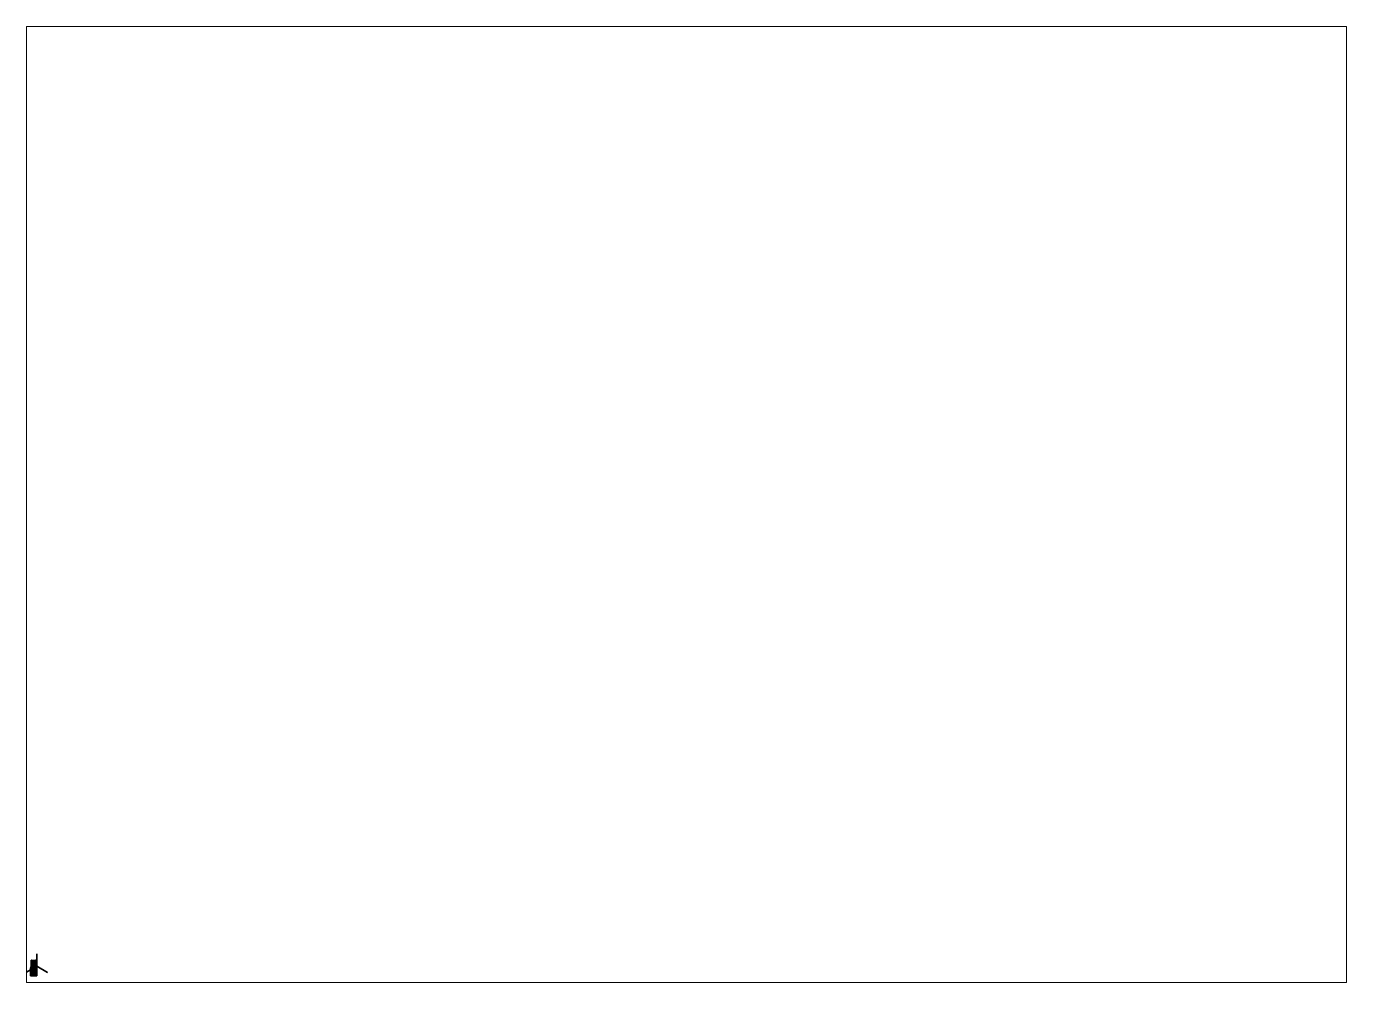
# Paper-space layout 'Layout1' of a CAD drawing. Header units: millimetres. Extents: x 28 to 251, y 20 to 181.
# The model-space entities are those that its viewports show. They can reach past a viewport. Long polylines and large blocks are cut down to what shows.
import ezdxf

# ---------------------------------------------------------------- set-up
doc = ezdxf.new("R2010")
doc.units = ezdxf.units.MM
for name, color, linetype in [('balancier', 5, 'Continuous'), ('mudguards', 6, 'Continuous'), ('wheels', 2, 'Continuous')]:
    doc.layers.add(name, color=color, linetype=linetype)

msp = doc.modelspace()

# ---------------------------------------------------------------- linework, layer by layer
for points in [[(-2.46, -2), (-2.47, -1.99), (0.99, 0.01, 8), (0.99, -0.01, 7.95)], [(-2.47, -1.99), (-2.47, -2.01), (0.99, -0.01, 7.99), (0.99, 0.01, 8)], [(-0.58, 0.49, 1.75), (-0.91, -0.28, 1.75), (-0.91, -0.28, 1.85), (-0.55, 0.53, 1.79)], [(-0.91, -0.28, 1.85), (0.91, -0.28, 1.85), (0.55, 0.53, 1.79), (-0.55, 0.53, 1.79)], [(-0.91, -0.28, 1.3), (-0.91, -0.28, 1.75), (-0.58, 0.49, 1.75), (-0.58, 0.49, 1.3)], [(-0.91, -0.28, 0.64), (-0.91, -0.28, 1.3), (-0.58, 0.49, 1.3), (-0.58, 0.49, 0.64)], [(0.58, 0.49, 0.64), (0.91, -0.28, 0.64), (-0.91, -0.28, 0.64), (-0.58, 0.49, 0.64)], [(-0.63, 0.83, 0.96), (-0.63, 0.79, 1.01), (-0.45, 0.7, 1.01), (-0.45, 0.75, 0.96)], [(-0.45, 0.75, 0.91), (-0.45, 0.7, 0.89), (-0.63, 0.79, 0.89), (-0.63, 0.83, 0.91)], [(-0.45, 0.75, 0.96), (-0.45, 0.75, 0.91), (-0.63, 0.83, 0.91), (-0.63, 0.83, 0.96)], [(-0.63, 0.79, 1.01), (-0.63, 0.79, 0.89), (-0.45, 0.7, 0.89), (-0.45, 0.7, 1.01)], [(-0.58, 0.49, 0.64), (-0.58, 0.49, 1.34), (-0.45, 0.77, 1.3), (-0.45, 0.77, 0.64)], [(0.45, 0.77, 0.64), (0.58, 0.49, 0.64), (-0.58, 0.49, 0.64), (-0.45, 0.77, 0.64)], [(-0.45, 0.77, 1.3), (-0.58, 0.49, 1.34), (0.58, 0.49, 1.34), (0.45, 0.77, 1.3)], [(-0.55, 0.53, 1.79), (0.55, 0.53, 1.79), (0.58, 0.49, 1.75), (-0.58, 0.49, 1.75)], [(-0.58, 0.49, 1.34), (-0.58, 0.49, 1.75), (0.58, 0.49, 1.75), (0.58, 0.49, 1.34)], [(0.58, 0.49, 0.64), (0.58, 0.49, 1.34), (-0.58, 0.49, 1.34), (-0.58, 0.49, 0.64)], [(-0.34, 1.72, 0.99), (-0.45, 1.72, 0.99), (-0.5, 1.72, 1.09), (-0.28, 1.72, 1.09)], [(-0.5, 1.72, 1.09), (-0.45, 1.72, 0.99), (-0.45, 1.69, 0.99), (-0.5, 1.69, 1.09)], [(-0.28, 1.72, 1.09), (-0.5, 1.72, 1.09), (-0.45, 1.72, 1.19), (-0.34, 1.72, 1.19)], [(-0.45, 1.72, 1.19), (-0.5, 1.72, 1.09), (-0.5, 1.69, 1.09), (-0.45, 1.69, 1.19)], [(-0.49, 1.64, 1.09), (-0.5, 1.69, 1.09), (-0.45, 1.69, 0.99), (-0.44, 1.64, 1.01)], [(-0.44, 1.64, 1.17), (-0.45, 1.69, 1.19), (-0.5, 1.69, 1.09), (-0.49, 1.64, 1.09)], [(-0.45, 1.59, 1.09), (-0.49, 1.64, 1.09), (-0.44, 1.64, 1.01), (-0.42, 1.59, 1.04)], [(-0.42, 1.59, 1.14), (-0.44, 1.64, 1.17), (-0.49, 1.64, 1.09), (-0.45, 1.59, 1.09)], [(-0.46, 1.72, 0.92), (-0.32, 1.72, 0.92), (-0.35, 1.72, 0.86), (-0.42, 1.72, 0.86)], [(-0.46, 1.72, 0.92), (-0.42, 1.72, 0.86), (-0.42, 1.7, 0.86), (-0.46, 1.7, 0.92)], [(-0.42, 1.72, 0.98), (-0.35, 1.72, 0.98), (-0.32, 1.72, 0.92), (-0.46, 1.72, 0.92)], [(-0.42, 1.72, 0.98), (-0.46, 1.72, 0.92), (-0.46, 1.7, 0.92), (-0.42, 1.7, 0.98)], [(-0.32, 1.7, 0.92), (-0.46, 1.7, 0.92), (-0.42, 1.7, 0.86), (-0.35, 1.7, 0.86)], [(-0.35, 1.7, 0.98), (-0.42, 1.7, 0.98), (-0.46, 1.7, 0.92), (-0.32, 1.7, 0.92)], [(-0.45, 1.72, 0.99), (-0.34, 1.72, 0.99), (-0.34, 1.69, 0.99), (-0.45, 1.69, 0.99)], [(-0.34, 1.72, 1.19), (-0.45, 1.72, 1.19), (-0.45, 1.69, 1.19), (-0.34, 1.69, 1.19)], [(-0.44, 1.64, 1.01), (-0.45, 1.69, 0.99), (-0.34, 1.69, 0.99), (-0.34, 1.64, 1.01)], [(-0.34, 1.64, 1.17), (-0.34, 1.69, 1.19), (-0.45, 1.69, 1.19), (-0.44, 1.64, 1.17)], [(-0.39, 1.58, 1.09), (-0.45, 1.59, 1.09), (-0.42, 1.59, 1.04), (-0.39, 1.58, 1.09)], [(-0.39, 1.58, 1.09), (-0.42, 1.59, 1.14), (-0.45, 1.59, 1.09), (-0.39, 1.58, 1.09)], [(-0.45, 0.77, 0.64), (-0.45, 0.77, 1.19), (-0.27, 1.56, 1.19), (-0.27, 1.56, 0.64)], [(0.27, 1.56, 0.64), (0.45, 0.77, 0.64), (-0.45, 0.77, 0.64), (-0.27, 1.56, 0.64)], [(-0.45, 0.77, 1.19), (-0.33, 0.77, 1.3), (-0.15, 1.56, 1.28), (-0.27, 1.56, 1.19)], [(-0.45, 0.77, 1.19), (-0.45, 0.77, 1.3), (0.45, 0.77, 1.3), (0.45, 0.77, 1.19)], [(-0.42, 1.59, 1.04), (-0.44, 1.64, 1.01), (-0.34, 1.64, 1.01), (-0.36, 1.59, 1.04)], [(-0.36, 1.59, 1.14), (-0.34, 1.64, 1.17), (-0.44, 1.64, 1.17), (-0.42, 1.59, 1.14)], [(-0.42, 1.72, 0.86), (-0.35, 1.72, 0.86), (-0.35, 1.7, 0.86), (-0.42, 1.7, 0.86)], [(-0.35, 1.72, 0.98), (-0.42, 1.72, 0.98), (-0.42, 1.7, 0.98), (-0.35, 1.7, 0.98)], [(-0.39, 1.58, 1.09), (-0.42, 1.59, 1.04), (-0.36, 1.59, 1.04), (-0.39, 1.58, 1.09)], [(-0.39, 1.58, 1.09), (-0.36, 1.59, 1.14), (-0.42, 1.59, 1.14), (-0.39, 1.58, 1.09)], [(-0.39, 1.58, 1.09), (-0.36, 1.59, 1.04), (-0.34, 1.59, 1.09), (-0.39, 1.58, 1.09)], [(-0.39, 1.58, 1.09), (-0.34, 1.59, 1.09), (-0.36, 1.59, 1.14), (-0.39, 1.58, 1.09)], [(0.37, 1.9, 0.64), (0.37, 1.9, 0.48), (-0.37, 1.9, 0.48), (-0.37, 1.9, 0.64)], [(-0.37, 1.9, 0.48), (-0.37, -2.16, 0.48), (-0.37, -2.16, 0.64), (-0.37, 1.9, 0.64)], [(-0.3, 1.83, 0.48), (-0.3, -2.16, 0.48), (-0.37, -2.16, 0.48), (-0.37, 1.9, 0.48)], [(0.37, 1.9, 0.48), (0.3, 1.83, 0.48), (-0.3, 1.83, 0.48), (-0.37, 1.9, 0.48)], [(-0.37, 1.9, 0.64), (-0.3, 1.83, 0.64), (0.3, 1.83, 0.64), (0.37, 1.9, 0.64)], [(-0.37, 1.9, 0.64), (-0.37, -0.4, 0.64), (-0.3, -0.4, 0.64), (-0.3, 1.83, 0.64)], [(-0.36, 1.59, 1.04), (-0.34, 1.64, 1.01), (-0.29, 1.64, 1.09), (-0.34, 1.59, 1.09)], [(-0.34, 1.59, 1.09), (-0.29, 1.64, 1.09), (-0.34, 1.64, 1.17), (-0.36, 1.59, 1.14)], [(-0.35, 1.72, 0.86), (-0.32, 1.72, 0.92), (-0.32, 1.7, 0.92), (-0.35, 1.7, 0.86)], [(-0.32, 1.72, 0.92), (-0.35, 1.72, 0.98), (-0.35, 1.7, 0.98), (-0.32, 1.7, 0.92)], [(-0.34, 1.72, 0.99), (-0.28, 1.72, 1.09), (-0.28, 1.69, 1.09), (-0.34, 1.69, 0.99)], [(-0.28, 1.72, 1.09), (-0.34, 1.72, 1.19), (-0.34, 1.69, 1.19), (-0.28, 1.69, 1.09)], [(-0.34, 1.64, 1.01), (-0.34, 1.69, 0.99), (-0.28, 1.69, 1.09), (-0.29, 1.64, 1.09)], [(-0.29, 1.64, 1.09), (-0.28, 1.69, 1.09), (-0.34, 1.69, 1.19), (-0.34, 1.64, 1.17)], [(-0.15, 1.56, 1.28), (-0.33, 0.77, 1.3), (0.33, 0.77, 1.3), (0.15, 1.56, 1.28)], [(-0.3, 1.83, 0.64), (-0.3, 1.83, 0.48), (0.3, 1.83, 0.48), (0.3, 1.83, 0.64)], [(-0.3, -2.16, 0.64), (-0.3, -2.16, 0.48), (-0.3, 1.83, 0.48), (-0.3, 1.83, 0.64)], [(-0.27, 1.65, 0.64), (-0.27, 1.65, 1.19), (0.27, 1.65, 1.19), (0.27, 1.65, 0.64)], [(-0.27, 1.56, 0.64), (-0.27, 1.56, 1.19), (-0.27, 1.65, 1.19), (-0.27, 1.65, 0.64)], [(0.27, 1.65, 0.64), (0.27, 1.56, 0.64), (-0.27, 1.56, 0.64), (-0.27, 1.65, 0.64)], [(-0.27, 1.65, 1.19), (-0.15, 1.65, 1.28), (0.15, 1.65, 1.28), (0.27, 1.65, 1.19)], [(-0.27, 1.56, 1.19), (-0.15, 1.56, 1.28), (-0.15, 1.65, 1.28), (-0.27, 1.65, 1.19)], [(-0.15, 1.65, 1.28), (-0.15, 1.56, 1.28), (0.15, 1.56, 1.28), (0.15, 1.65, 1.28)], [(-0.02, 1.63, 1.3), (-0.04, 1.6, 1.3), (-0.02, 1.57, 1.3), (0.02, 1.63, 1.3)], [(-0.02, 1.63, 1.28), (-0.04, 1.6, 1.28), (-0.04, 1.6, 1.3), (-0.02, 1.63, 1.3)], [(-0.04, 1.6, 1.28), (-0.02, 1.57, 1.28), (-0.02, 1.57, 1.3), (-0.04, 1.6, 1.3)], [(-0.02, 0.64, 1.32), (-0.04, 0.61, 1.32), (-0.04, 0.61, 1.34), (-0.02, 0.65, 1.33)], [(-0.02, 0.65, 1.33), (-0.04, 0.61, 1.34), (-0.02, 0.58, 1.34), (0.02, 0.65, 1.33)], [(-0.04, 0.61, 1.32), (-0.02, 0.58, 1.32), (-0.02, 0.58, 1.34), (-0.04, 0.61, 1.34)], [(0.02, 1.63, 1.3), (-0.02, 1.57, 1.3), (0.02, 1.57, 1.3), (0.04, 1.6, 1.3)], [(0.02, 1.63, 1.28), (-0.02, 1.63, 1.28), (-0.02, 1.63, 1.3), (0.02, 1.63, 1.3)], [(-0.02, 1.57, 1.28), (0.02, 1.57, 1.28), (0.02, 1.57, 1.3), (-0.02, 1.57, 1.3)], [(0.02, 0.64, 1.32), (-0.02, 0.64, 1.32), (-0.02, 0.65, 1.33), (0.02, 0.65, 1.33)], [(0.02, 0.65, 1.33), (-0.02, 0.58, 1.34), (0.02, 0.58, 1.34), (0.04, 0.61, 1.34)], [(-0.02, 0.58, 1.32), (0.02, 0.58, 1.32), (0.02, 0.58, 1.34), (-0.02, 0.58, 1.34)], [(0.04, 1.6, 1.28), (0.02, 1.63, 1.28), (0.02, 1.63, 1.3), (0.04, 1.6, 1.3)], [(0.02, 1.57, 1.28), (0.04, 1.6, 1.28), (0.04, 1.6, 1.3), (0.02, 1.57, 1.3)], [(0.04, 0.61, 1.32), (0.02, 0.64, 1.32), (0.02, 0.65, 1.33), (0.04, 0.61, 1.34)], [(0.02, 0.58, 1.32), (0.04, 0.61, 1.32), (0.04, 0.61, 1.34), (0.02, 0.58, 1.34)], [(0.19, 0.45, 0.34), (0.11, 0.45, 0.34), (0.07, 0.45, 0.41), (0.23, 0.45, 0.41)], [(0.07, 0.45, 0.41), (0.11, 0.45, 0.34), (0.11, -0.07, 0.34), (0.07, -0.07, 0.41)], [(0.23, 0.45, 0.41), (0.07, 0.45, 0.41), (0.11, 0.45, 0.48), (0.19, 0.45, 0.48)], [(0.11, 0.45, 0.48), (0.07, 0.45, 0.41), (0.07, -0.07, 0.41), (0.11, -0.07, 0.48)], [(0.11, 0.45, 0.34), (0.19, 0.45, 0.34), (0.19, -0.07, 0.34), (0.11, -0.07, 0.34)], [(0.19, 0.45, 0.48), (0.11, 0.45, 0.48), (0.11, -0.07, 0.48), (0.19, -0.07, 0.48)], [(0.15, 1.65, 1.28), (0.15, 1.56, 1.28), (0.27, 1.56, 1.19), (0.27, 1.65, 1.19)], [(0.15, 1.56, 1.28), (0.33, 0.77, 1.3), (0.45, 0.77, 1.19), (0.27, 1.56, 1.19)], [(0.19, 0.45, 0.34), (0.23, 0.45, 0.41), (0.23, -0.07, 0.41), (0.19, -0.07, 0.34)], [(0.23, 0.45, 0.41), (0.19, 0.45, 0.48), (0.19, -0.07, 0.48), (0.23, -0.07, 0.41)], [(0.27, 1.65, 1.19), (0.27, 1.56, 1.19), (0.27, 1.56, 0.64), (0.27, 1.65, 0.64)], [(0.27, 1.56, 1.19), (0.45, 0.77, 1.19), (0.45, 0.77, 0.64), (0.27, 1.56, 0.64)], [(0.37, 1.9, 0.48), (0.37, -2.16, 0.48), (0.3, -2.16, 0.48), (0.3, 1.83, 0.48)], [(0.3, 1.83, 0.64), (0.3, -0.4, 0.64), (0.37, -0.4, 0.64), (0.37, 1.9, 0.64)], [(0.3, 1.83, 0.48), (0.3, -2.16, 0.48), (0.3, -2.16, 0.64), (0.3, 1.83, 0.64)], [(0.37, -2.16, 0.64), (0.37, -2.16, 0.48), (0.37, 1.9, 0.48), (0.37, 1.9, 0.64)], [(0.63, 0.83, 0.91), (0.63, 0.79, 0.89), (0.45, 0.7, 0.89), (0.45, 0.75, 0.91)], [(0.63, 0.83, 0.96), (0.63, 0.83, 0.91), (0.45, 0.75, 0.91), (0.45, 0.75, 0.96)], [(0.45, 0.75, 0.96), (0.45, 0.7, 1.01), (0.63, 0.79, 1.01), (0.63, 0.83, 0.96)], [(0.45, 0.7, 1.01), (0.45, 0.7, 0.89), (0.63, 0.79, 0.89), (0.63, 0.79, 1.01)], [(0.45, 0.77, 1.3), (0.58, 0.49, 1.34), (0.58, 0.49, 0.64), (0.45, 0.77, 0.64)], [(0.55, 0.53, 1.79), (0.91, -0.28, 1.85), (0.91, -0.28, 1.75), (0.58, 0.49, 1.75)], [(0.58, 0.49, 1.75), (0.91, -0.28, 1.75), (0.91, -0.28, 1.3), (0.58, 0.49, 1.3)], [(0.58, 0.49, 1.3), (0.91, -0.28, 1.3), (0.91, -0.28, 0.64), (0.58, 0.49, 0.64)], [(1, 0.03), (0.97, 0), (0.99, 0, 15), (1, 0.01, 15)], [(0.97, 0), (1, -0.03), (1, -0.01, 15), (0.99, 0, 15)], [(1, 4.01), (0.99, 4), (0.99, 0, 8), (1, 0.02, 7.99)], [(0.99, 4), (1, 3.99), (1, 0.02, 7.95), (0.99, 0, 8)], [(1, 0.01, 15), (0.99, 0, 15), (1, -0.01, 15), (1.01, 0, 15)], [(1.01, 4), (1, 4.01), (1, 0.02, 7.99), (1.01, 0, 8)], [(1, 3.99), (1.01, 4), (1.01, 0, 8), (1, 0.02, 7.95)], [(1.02, 0), (1, 0.03), (1, 0.01, 15), (1.01, 0, 15)], [(4.47, -1.99), (4.46, -2), (1.01, -0.01, 7.95), (1, 0.01, 8)], [(4.47, -2.01), (4.47, -1.99), (1, 0.01, 8), (1.01, -0.01, 7.99)], [(1, -0.03), (1.02, 0), (1.01, 0, 15), (1, -0.01, 15)], [(-2.47, -2.01), (-2.46, -2.01), (1, -0.01, 8), (0.99, -0.01, 7.99)], [(-2.46, -2.01), (-2.46, -2), (0.99, -0.01, 7.95), (1, -0.01, 8)], [(0.91, -0.28, 0.48), (1.01, -0.7, 0.48), (-1.01, -0.7, 0.48), (-0.91, -0.28, 0.48)], [(-0.91, -0.28, 0.48), (-1.01, -0.5, 0.48), (-1.01, -0.5, 1.85), (-0.91, -0.28, 1.85)], [(-1.01, -0.5, 1.85), (-0.69, -0.5, 2), (-0.91, -0.28, 1.85)], [(-1.01, -0.5, 0.79), (-1.01, -3.03, 0.79), (-1.01, -3.03, 1.85), (-1.01, -0.5, 1.85)], [(-1.01, -0.5, 0.48), (-1.01, -0.7, 0.48), (-1.01, -0.86, 0.79), (-1.01, -0.5, 0.79)], [(-1.01, -0.5, 1.85), (-1.01, -3.03, 1.85), (-0.69, -2.81, 2), (-0.69, -0.5, 2)], [(1.01, -0.52, 0.79), (1.01, -0.57, 0.79), (-1.01, -0.57, 0.79), (-1.01, -0.52, 0.79)], [(-1.01, -0.86, 0.79), (-1.01, -0.7, 0.48), (1.01, -0.7, 0.48), (1.01, -0.86, 0.79)], [(1.01, -0.86, 0.79), (1.01, -2.4, 0.79), (-1.01, -2.4, 0.79), (-1.01, -0.86, 0.79)], [(-1.01, -2.4, 0.79), (-1.01, -2.56, 0.48), (-1.01, -3.03, 0.48), (-1.01, -3.03, 0.79)], [(1.01, -2.4, 0.79), (1.01, -2.56, 0.48), (-1.01, -2.56, 0.48), (-1.01, -2.4, 0.79)], [(-1.01, -3.03, 0.48), (-1.01, -2.56, 0.48), (1.01, -2.56, 0.48), (1.01, -3.03, 0.48)], [(-0.69, -2.81, 2), (-1.01, -3.03, 1.85), (1.01, -3.03, 1.85), (0.69, -2.81, 2)], [(-1.01, -3.03, 1.85), (-1.01, -3.03, 0.48), (1.01, -3.03, 0.48), (1.01, -3.03, 1.85)], [(0.91, -0.28, 0.64), (0.91, -0.35, 0.64), (-0.91, -0.35, 0.64), (-0.91, -0.28, 0.64)], [(-0.91, -0.28, 1.85), (-0.69, -0.5, 2), (0.69, -0.5, 2), (0.91, -0.28, 1.85)], [(0.91, -0.35, 0.64), (0.85, -0.37, 0.64), (-0.85, -0.37, 0.64), (-0.91, -0.35, 0.64)], [(-0.69, -0.5, 2), (-0.69, -2.81, 2), (0.69, -2.81, 2), (0.69, -0.5, 2)], [(-0.55, -2.7, 0.58), (-0.53, -2.7, 0.62), (-0.52, -2.65, 0.61), (-0.53, -2.65, 0.58)], [(-0.53, -2.7, 0.54), (-0.55, -2.7, 0.58), (-0.53, -2.65, 0.58), (-0.52, -2.65, 0.55)], [(-0.55, -2.7, 0.58), (-0.53, -2.7, 0.54), (-0.53, -2.72, 0.54), (-0.55, -2.72, 0.58)], [(-0.53, -2.7, 0.62), (-0.55, -2.7, 0.58), (-0.55, -2.72, 0.58), (-0.53, -2.72, 0.62)], [(-0.45, -2.72, 0.58), (-0.55, -2.72, 0.58), (-0.53, -2.72, 0.54), (-0.48, -2.72, 0.54)], [(-0.48, -2.72, 0.62), (-0.53, -2.72, 0.62), (-0.55, -2.72, 0.58), (-0.45, -2.72, 0.58)], [(-0.53, -2.65, 0.58), (-0.47, -2.65, 0.58), (-0.49, -2.65, 0.55), (-0.52, -2.65, 0.55)], [(-0.52, -2.65, 0.61), (-0.49, -2.65, 0.61), (-0.47, -2.65, 0.58), (-0.53, -2.65, 0.58)], [(-0.53, -2.7, 0.62), (-0.48, -2.7, 0.62), (-0.49, -2.65, 0.61), (-0.52, -2.65, 0.61)], [(-0.53, -2.7, 0.54), (-0.48, -2.7, 0.54), (-0.48, -2.72, 0.54), (-0.53, -2.72, 0.54)], [(-0.48, -2.7, 0.54), (-0.53, -2.7, 0.54), (-0.52, -2.65, 0.55), (-0.49, -2.65, 0.55)], [(-0.48, -2.7, 0.62), (-0.53, -2.7, 0.62), (-0.53, -2.72, 0.62), (-0.48, -2.72, 0.62)], [(-0.48, -2.7, 0.62), (-0.45, -2.7, 0.58), (-0.47, -2.65, 0.58), (-0.49, -2.65, 0.61)], [(-0.45, -2.7, 0.58), (-0.48, -2.7, 0.54), (-0.49, -2.65, 0.55), (-0.47, -2.65, 0.58)], [(-0.37, -2.65, 0.57), (-0.37, -2.66, 0.56), (-0.47, -2.66, 0.56), (-0.47, -2.65, 0.57)], [(-0.37, -2.66, 0.58), (-0.37, -2.65, 0.57), (-0.47, -2.65, 0.57), (-0.47, -2.66, 0.58)], [(-0.37, -2.66, 0.56), (-0.37, -2.67, 0.57), (-0.47, -2.67, 0.57), (-0.47, -2.66, 0.56)], [(-0.37, -2.67, 0.57), (-0.37, -2.66, 0.58), (-0.47, -2.66, 0.58), (-0.47, -2.67, 0.57)], [(-0.48, -2.7, 0.54), (-0.45, -2.7, 0.58), (-0.45, -2.72, 0.58), (-0.48, -2.72, 0.54)], [(-0.45, -2.7, 0.58), (-0.48, -2.7, 0.62), (-0.48, -2.72, 0.62), (-0.45, -2.72, 0.58)], [(-0.37, -0.4, 0.79), (-0.37, -2.97, 0.79), (-0.3, -2.97, 0.79), (-0.3, -0.4, 0.79)], [(-0.37, -0.4, 0.64), (-0.37, -2.97, 0.64), (-0.37, -2.97, 0.79), (-0.37, -0.4, 0.79)], [(-0.3, -0.4, 0.79), (-0.3, -0.4, 0.64), (-0.37, -0.4, 0.64), (-0.37, -0.4, 0.79)], [(-0.37, -2.16, 0.55), (-0.37, -2.16, 0.48), (-0.3, -2.16, 0.48), (-0.3, -2.16, 0.55)], [(-0.3, -2.16, 0.55), (-0.3, -2.68, 0.55), (-0.37, -2.73, 0.55), (-0.37, -2.16, 0.55)], [(-0.37, -2.16, 0.55), (-0.37, -2.73, 0.55), (-0.37, -2.73, 0.64), (-0.37, -2.16, 0.64)], [(-0.3, -2.68, 0.64), (-0.37, -2.73, 0.64), (0.37, -2.73, 0.64), (0.3, -2.68, 0.64)], [(0.3, -2.68, 0.55), (0.37, -2.73, 0.55), (-0.37, -2.73, 0.55), (-0.3, -2.68, 0.55)], [(-0.37, -2.73, 0.64), (-0.37, -2.73, 0.55), (0.37, -2.73, 0.55), (0.37, -2.73, 0.64)], [(-0.3, -2.73, 0.64), (-0.3, -2.97, 0.64), (-0.37, -2.97, 0.64), (-0.37, -2.73, 0.64)], [(-0.37, -2.97, 0.79), (-0.37, -2.97, 0.64), (-0.3, -2.97, 0.64), (-0.3, -2.97, 0.79)], [(-0.3, -2.97, 0.79), (-0.3, -2.97, 0.64), (-0.3, -0.4, 0.64), (-0.3, -0.4, 0.79)], [(-0.3, -2.68, 0.64), (-0.3, -2.68, 0.55), (-0.3, -2.16, 0.55), (-0.3, -2.16, 0.64)], [(0.3, -2.68, 0.64), (0.3, -2.68, 0.55), (-0.3, -2.68, 0.55), (-0.3, -2.68, 0.64)], [(-0.05, -2.73, 0.56), (0.05, -2.73, 0.56), (0.05, -2.83, 0.56), (-0.05, -2.83, 0.56)], [(0.05, -2.73, 0.56), (-0.05, -2.73, 0.56), (-0.05, -2.83, 0.56), (0.05, -2.83, 0.56)], [(-0.05, -2.73, 0.63), (0.05, -2.73, 0.63), (0.05, -2.83, 0.63), (-0.05, -2.83, 0.63)], [(0.05, -2.73, 0.63), (-0.05, -2.73, 0.63), (-0.05, -2.83, 0.63), (0.05, -2.83, 0.63)], [(0, -2.79, 0.51), (-0.01, -2.8, 0.51), (-0.01, -2.8, 0.63), (0, -2.79, 0.63)], [(0, -2.79, 0.51), (0.01, -2.8, 0.51), (0, -2.81, 0.51), (-0.01, -2.8, 0.51)], [(-0.01, -2.8, 0.51), (0, -2.81, 0.51), (0, -2.81, 0.63), (-0.01, -2.8, 0.63)], [(0.01, -2.8, 0.51), (0, -2.79, 0.51), (0, -2.79, 0.63), (0.01, -2.8, 0.63)], [(0, -2.81, 0.51), (0.01, -2.8, 0.51), (0.01, -2.8, 0.63), (0, -2.81, 0.63)], [(0.23, -0.07, 0.41), (0.07, -0.07, 0.41), (0.11, -0.07, 0.34), (0.19, -0.07, 0.34)], [(0.19, -0.07, 0.48), (0.11, -0.07, 0.48), (0.07, -0.07, 0.41), (0.23, -0.07, 0.41)], [(0.13, -0.07, 0.39), (0.15, -0.07, 0.37), (0.15, -0.49, 0.37), (0.13, -0.49, 0.39)], [(0.15, -0.07, 0.41), (0.13, -0.07, 0.39), (0.13, -0.49, 0.39), (0.15, -0.49, 0.41)], [(0.13, -0.49, 0.39), (0.15, -0.49, 0.37), (0.15, -0.56, 0.35), (0.13, -0.57, 0.37)], [(0.15, -0.49, 0.41), (0.13, -0.49, 0.39), (0.13, -0.57, 0.37), (0.15, -0.57, 0.39)], [(0.15, -0.57, 0.39), (0.13, -0.57, 0.37), (0.15, -0.56, 0.35), (0.17, -0.57, 0.37)], [(0.15, -0.07, 0.37), (0.17, -0.07, 0.39), (0.17, -0.49, 0.39), (0.15, -0.49, 0.37)], [(0.17, -0.07, 0.39), (0.15, -0.07, 0.41), (0.15, -0.49, 0.41), (0.17, -0.49, 0.39)], [(0.15, -0.49, 0.37), (0.17, -0.49, 0.39), (0.17, -0.57, 0.37), (0.15, -0.56, 0.35)], [(0.17, -0.49, 0.39), (0.15, -0.49, 0.41), (0.15, -0.57, 0.39), (0.17, -0.57, 0.37)], [(0.3, -0.4, 0.79), (0.3, -2.97, 0.79), (0.37, -2.97, 0.79), (0.37, -0.4, 0.79)], [(0.3, -0.4, 0.64), (0.3, -2.97, 0.64), (0.3, -2.97, 0.79), (0.3, -0.4, 0.79)], [(0.37, -0.4, 0.79), (0.37, -0.4, 0.64), (0.3, -0.4, 0.64), (0.3, -0.4, 0.79)], [(0.3, -2.16, 0.55), (0.3, -2.16, 0.48), (0.37, -2.16, 0.48), (0.37, -2.16, 0.55)], [(0.37, -2.16, 0.55), (0.37, -2.73, 0.55), (0.3, -2.68, 0.55), (0.3, -2.16, 0.55)], [(0.3, -2.16, 0.55), (0.3, -2.68, 0.55), (0.3, -2.68, 0.64), (0.3, -2.16, 0.64)], [(0.37, -2.73, 0.64), (0.37, -2.97, 0.64), (0.3, -2.97, 0.64), (0.3, -2.73, 0.64)], [(0.3, -2.97, 0.79), (0.3, -2.97, 0.64), (0.37, -2.97, 0.64), (0.37, -2.97, 0.79)], [(0.37, -2.97, 0.79), (0.37, -2.97, 0.64), (0.37, -0.4, 0.64), (0.37, -0.4, 0.79)], [(0.37, -2.73, 0.64), (0.37, -2.73, 0.55), (0.37, -2.16, 0.55), (0.37, -2.16, 0.64)], [(0.91, -0.28, 1.85), (0.69, -0.5, 2), (1.01, -0.5, 1.85)], [(0.69, -2.81, 2), (1.01, -3.03, 1.85), (1.01, -0.5, 1.85), (0.69, -0.5, 2)], [(1.01, -0.5, 1.85), (1.01, -0.5, 0.48), (0.91, -0.28, 0.48), (0.91, -0.28, 1.85)], [(4.46, -2), (4.46, -2.01), (0.99, -0.01, 8), (1.01, -0.01, 7.95)], [(4.46, -2.01), (4.47, -2.01), (1.01, -0.01, 7.99), (0.99, -0.01, 8)], [(1.01, -3.03, 1.85), (1.01, -3.03, 0.79), (1.01, -0.5, 0.79), (1.01, -0.5, 1.85)], [(1.01, -0.86, 0.79), (1.01, -0.7, 0.48), (1.01, -0.5, 0.48), (1.01, -0.5, 0.79)], [(1.01, -3.03, 0.48), (1.01, -2.56, 0.48), (1.01, -2.4, 0.79), (1.01, -3.03, 0.79)]]:
    msp.add_3dface(points)
at = {"layer": 'balancier'}
for points in [[(-0.49, -1.6, 0.32), (-0.49, -1.66, 0.32), (-0.49, -1.69, 0.37), (-0.49, -1.57, 0.37)], [(-0.49, -1.57, 0.37), (-0.49, -1.69, 0.37), (-0.49, -1.66, 0.42), (-0.49, -1.6, 0.42)], [(0.49, -1.57, 0.37), (0.49, -1.6, 0.32), (-0.49, -1.6, 0.32), (-0.49, -1.57, 0.37)], [(0.49, -1.6, 0.42), (0.49, -1.57, 0.37), (-0.49, -1.57, 0.37), (-0.49, -1.6, 0.42)], [(0.49, -1.6, 0.32), (0.49, -1.66, 0.32), (-0.49, -1.66, 0.32), (-0.49, -1.6, 0.32)], [(0.49, -1.66, 0.42), (0.49, -1.6, 0.42), (-0.49, -1.6, 0.42), (-0.49, -1.66, 0.42)], [(0.49, -1.66, 0.32), (0.49, -1.69, 0.37), (-0.49, -1.69, 0.37), (-0.49, -1.66, 0.32)], [(0.49, -1.69, 0.37), (0.49, -1.66, 0.42), (-0.49, -1.66, 0.42), (-0.49, -1.69, 0.37)], [(-0.37, -1.05, 0.24), (-0.37, -2.21, 0.24), (-0.45, -2.21, 0.24), (-0.45, -1.05, 0.24)], [(-0.37, -1.05, 0.42), (-0.37, -1.05, 0.24), (-0.45, -1.05, 0.24), (-0.45, -1.05, 0.42)], [(-0.45, -1.05, 0.42), (-0.45, -1.05, 0.24), (-0.45, -1.43, 0.24), (-0.45, -1.46, 0.42)], [(-0.37, -1.46, 0.42), (-0.37, -1.05, 0.42), (-0.45, -1.05, 0.42), (-0.45, -1.46, 0.42)], [(-0.45, -1.43, 0.24), (-0.45, -1.83, 0.24), (-0.45, -1.71, 0.6), (-0.45, -1.5, 0.6)], [(-0.37, -1.5, 0.6), (-0.37, -1.46, 0.42), (-0.45, -1.46, 0.42), (-0.45, -1.5, 0.6)], [(-0.45, -1.5, 0.6), (-0.45, -1.71, 0.6), (-0.37, -1.71, 0.6), (-0.37, -1.5, 0.6)], [(-0.45, -1.71, 0.6), (-0.45, -1.77, 0.42), (-0.37, -1.77, 0.42), (-0.37, -1.71, 0.6)], [(-0.45, -1.83, 0.24), (-0.45, -2.21, 0.24), (-0.45, -2.21, 0.42), (-0.45, -1.77, 0.42)], [(-0.45, -1.77, 0.42), (-0.45, -2.21, 0.42), (-0.37, -2.21, 0.42), (-0.37, -1.77, 0.42)], [(-0.45, -2.21, 0.42), (-0.45, -2.21, 0.24), (-0.37, -2.21, 0.24), (-0.37, -2.21, 0.42)], [(-0.37, -1.43, 0.24), (-0.37, -1.05, 0.24), (-0.37, -1.05, 0.42), (-0.37, -1.46, 0.42)], [(-0.37, -1.71, 0.6), (-0.37, -1.83, 0.24), (-0.37, -1.43, 0.24), (-0.37, -1.5, 0.6)], [(-0.37, -2.21, 0.42), (-0.37, -2.21, 0.24), (-0.37, -1.83, 0.24), (-0.37, -1.77, 0.42)], [(-0.16, -1.53, 0.37), (-0.08, -1.53, 0.23), (-0.08, -1.73, 0.23), (-0.16, -1.73, 0.37)], [(-0.08, -1.53, 0.51), (-0.16, -1.53, 0.37), (-0.16, -1.73, 0.37), (-0.08, -1.73, 0.51)], [(0.08, -1.53, 0.23), (-0.08, -1.53, 0.23), (-0.16, -1.53, 0.37), (0.16, -1.53, 0.37)], [(0.16, -1.53, 0.37), (-0.16, -1.53, 0.37), (-0.08, -1.53, 0.51), (0.08, -1.53, 0.51)], [(0.16, -1.73, 0.37), (-0.16, -1.73, 0.37), (-0.08, -1.73, 0.23), (0.08, -1.73, 0.23)], [(0.08, -1.73, 0.51), (-0.08, -1.73, 0.51), (-0.16, -1.73, 0.37), (0.16, -1.73, 0.37)], [(-0.08, -1.53, 0.23), (0.08, -1.53, 0.23), (0.08, -1.73, 0.23), (-0.08, -1.73, 0.23)], [(0.08, -1.53, 0.51), (-0.08, -1.53, 0.51), (-0.08, -1.73, 0.51), (0.08, -1.73, 0.51)], [(0.08, -1.53, 0.23), (0.16, -1.53, 0.37), (0.16, -1.73, 0.37), (0.08, -1.73, 0.23)], [(0.16, -1.53, 0.37), (0.08, -1.53, 0.51), (0.08, -1.73, 0.51), (0.16, -1.73, 0.37)], [(0.45, -1.05, 0.24), (0.45, -2.21, 0.24), (0.37, -2.21, 0.24), (0.37, -1.05, 0.24)], [(0.45, -1.05, 0.42), (0.45, -1.05, 0.24), (0.37, -1.05, 0.24), (0.37, -1.05, 0.42)], [(0.37, -1.05, 0.42), (0.37, -1.05, 0.24), (0.37, -1.43, 0.24), (0.37, -1.46, 0.42)], [(0.45, -1.46, 0.42), (0.45, -1.05, 0.42), (0.37, -1.05, 0.42), (0.37, -1.46, 0.42)], [(0.37, -1.43, 0.24), (0.37, -1.83, 0.24), (0.37, -1.71, 0.6), (0.37, -1.5, 0.6)], [(0.45, -1.5, 0.6), (0.45, -1.46, 0.42), (0.37, -1.46, 0.42), (0.37, -1.5, 0.6)], [(0.37, -1.5, 0.6), (0.37, -1.71, 0.6), (0.45, -1.71, 0.6), (0.45, -1.5, 0.6)], [(0.37, -1.71, 0.6), (0.37, -1.77, 0.42), (0.45, -1.77, 0.42), (0.45, -1.71, 0.6)], [(0.37, -1.83, 0.24), (0.37, -2.21, 0.24), (0.37, -2.21, 0.42), (0.37, -1.77, 0.42)], [(0.37, -1.77, 0.42), (0.37, -2.21, 0.42), (0.45, -2.21, 0.42), (0.45, -1.77, 0.42)], [(0.37, -2.21, 0.42), (0.37, -2.21, 0.24), (0.45, -2.21, 0.24), (0.45, -2.21, 0.42)], [(0.45, -1.43, 0.24), (0.45, -1.05, 0.24), (0.45, -1.05, 0.42), (0.45, -1.46, 0.42)], [(0.45, -1.71, 0.6), (0.45, -1.83, 0.24), (0.45, -1.43, 0.24), (0.45, -1.5, 0.6)], [(0.45, -2.21, 0.42), (0.45, -2.21, 0.24), (0.45, -1.83, 0.24), (0.45, -1.77, 0.42)], [(0.49, -1.69, 0.37), (0.49, -1.66, 0.32), (0.49, -1.6, 0.32), (0.49, -1.57, 0.37)], [(0.49, -1.66, 0.42), (0.49, -1.69, 0.37), (0.49, -1.57, 0.37), (0.49, -1.6, 0.42)]]:
    msp.add_3dface(points, dxfattribs=at)
at = {"layer": 'mudguards'}
for points in [[(-0.85, 1.81, 0.93), (-0.78, 1.81, 1), (-0.78, 1.27, 1), (-0.85, 1.29, 0.93)], [(-0.78, 1.81, 1), (-0.85, 1.81, 0.93), (-0.85, 1.29, 0.93), (-0.78, 1.27, 1)], [(-0.85, 1.32, 0.93), (-0.78, 1.27, 1), (-0.78, 0.96, 0.45), (-0.85, 1.03, 0.42)], [(-0.78, 1.27, 1), (-0.85, 1.32, 0.93), (-0.85, 1.03, 0.42), (-0.78, 0.96, 0.45)], [(-0.85, 0.96, 0.45), (-0.85, 1.03, 0.42), (-0.85, -0.35, 0.42), (-0.85, -0.35, 0.45)], [(-0.85, 1.03, 0.42), (-0.85, 0.96, 0.45), (-0.85, -0.35, 0.45), (-0.85, -0.35, 0.42)], [(-0.85, 0.96, 0.45), (-0.61, 0.96, 0.45), (-0.61, -0.35, 0.45), (-0.85, -0.35, 0.45)], [(-0.61, 0.96, 0.45), (-0.85, 0.96, 0.45), (-0.85, -0.35, 0.45), (-0.61, -0.35, 0.45)], [(-0.78, 1.81, 1), (-0.5, 1.81, 1), (-0.5, 1.27, 1), (-0.78, 1.27, 1)], [(-0.5, 1.81, 1), (-0.78, 1.81, 1), (-0.78, 1.27, 1), (-0.5, 1.27, 1)], [(-0.5, 1.27, 1), (-0.78, 1.27, 1), (-0.78, 0.96, 0.45), (-0.5, 0.96, 0.45)], [(-0.78, 1.27, 1), (-0.5, 1.27, 1), (-0.5, 0.96, 0.45), (-0.78, 0.96, 0.45)], [(-0.71, 0.36, 0.45), (-0.37, 0.36, 0.45), (-0.37, 0.36, 0.61), (-0.5, 0.36, 0.61)], [(-0.37, 0.36, 0.45), (-0.71, 0.36, 0.45), (-0.5, 0.36, 0.61), (-0.37, 0.36, 0.61)], [(-0.5, 1.81, 1), (-0.33, 1.81, 0.65), (-0.33, 1.27, 0.65), (-0.5, 1.27, 1)], [(-0.33, 1.81, 0.65), (-0.5, 1.81, 1), (-0.5, 1.27, 1), (-0.33, 1.27, 0.65)], [(-0.33, 1.27, 0.65), (-0.5, 1.27, 1), (-0.5, 1.07, 0.65), (-0.33, 1.07, 0.65)], [(-0.5, 1.27, 1), (-0.33, 1.27, 0.65), (-0.33, 1.07, 0.65), (-0.5, 1.07, 0.65)], [(-0.39, 1.7, 0.77), (-0.39, 1.7, 1), (-0.39, 1.6, 1.04), (-0.39, 1.47, 0.77)], [(-0.39, 1.7, 1), (-0.39, 1.7, 0.77), (-0.39, 1.47, 0.77), (-0.39, 1.6, 1.04)], [(0.5, 1.81, 1), (0.33, 1.81, 0.65), (0.33, 1.27, 0.65), (0.5, 1.27, 1)], [(0.33, 1.81, 0.65), (0.5, 1.81, 1), (0.5, 1.27, 1), (0.33, 1.27, 0.65)], [(0.5, 1.27, 1), (0.33, 1.27, 0.65), (0.33, 1.07, 0.65), (0.5, 1.07, 0.65)], [(0.33, 1.27, 0.65), (0.5, 1.27, 1), (0.5, 1.07, 0.65), (0.33, 1.07, 0.65)], [(0.71, 0.36, 0.45), (0.37, 0.36, 0.45), (0.37, 0.36, 0.61), (0.5, 0.36, 0.61)], [(0.37, 0.36, 0.45), (0.71, 0.36, 0.45), (0.5, 0.36, 0.61), (0.37, 0.36, 0.61)], [(0.5, 1.81, 1), (0.78, 1.81, 1), (0.78, 1.27, 1), (0.5, 1.27, 1)], [(0.78, 1.81, 1), (0.5, 1.81, 1), (0.5, 1.27, 1), (0.78, 1.27, 1)], [(0.78, 1.27, 1), (0.5, 1.27, 1), (0.5, 0.96, 0.45), (0.78, 0.96, 0.45)], [(0.5, 1.27, 1), (0.78, 1.27, 1), (0.78, 0.96, 0.45), (0.5, 0.96, 0.45)], [(0.61, 0.96, 0.45), (0.85, 0.96, 0.45), (0.85, -0.35, 0.45), (0.61, -0.35, 0.45)], [(0.85, 0.96, 0.45), (0.61, 0.96, 0.45), (0.61, -0.35, 0.45), (0.85, -0.35, 0.45)], [(0.78, 1.81, 1), (0.85, 1.81, 0.93), (0.85, 1.29, 0.93), (0.78, 1.27, 1)], [(0.85, 1.81, 0.93), (0.78, 1.81, 1), (0.78, 1.27, 1), (0.85, 1.29, 0.93)], [(0.85, 1.32, 0.93), (0.78, 1.27, 1), (0.78, 0.96, 0.45), (0.85, 1.03, 0.42)], [(0.78, 1.27, 1), (0.85, 1.32, 0.93), (0.85, 1.03, 0.42), (0.78, 0.96, 0.45)], [(0.85, 1.03, 0.42), (0.85, 0.96, 0.45), (0.85, -0.35, 0.45), (0.85, -0.35, 0.42)], [(0.85, 0.96, 0.45), (0.85, 1.03, 0.42), (0.85, -0.35, 0.42), (0.85, -0.35, 0.45)], [(-0.37, -0.32, 0.45), (-0.71, -0.32, 0.45), (-0.5, -0.32, 0.61), (-0.37, -0.32, 0.61)], [(-0.71, -0.32, 0.45), (-0.37, -0.32, 0.45), (-0.37, -0.32, 0.61), (-0.5, -0.32, 0.61)], [(0.71, -0.32, 0.45), (0.37, -0.32, 0.45), (0.37, -0.32, 0.61), (0.5, -0.32, 0.61)], [(0.37, -0.32, 0.45), (0.71, -0.32, 0.45), (0.5, -0.32, 0.61), (0.37, -0.32, 0.61)]]:
    msp.add_3dface(points, dxfattribs=at)
at = {"layer": 'wheels'}
for points in [[(-0.76, 2, 0.42), (-0.76, 1.88, 0.12), (-0.8, 1.83, 0.17), (-0.8, 1.94, 0.42)], [(-0.76, 1.88, 0.72), (-0.76, 2, 0.42), (-0.8, 1.94, 0.42), (-0.8, 1.83, 0.67)], [(-0.8, 1.33, 0.17), (-0.8, 1.94, 0.42), (-0.8, 1.83, 0.17), (-0.8, 1.58, 0.06)], [(-0.8, 1.22, 0.42), (-0.8, 1.83, 0.67), (-0.8, 1.94, 0.42), (-0.8, 1.33, 0.17)], [(-0.76, 1.88, 0.12), (-0.76, 1.58), (-0.8, 1.58, 0.06), (-0.8, 1.83, 0.17)], [(-0.76, 1.58, 0.84), (-0.76, 1.88, 0.72), (-0.8, 1.83, 0.67), (-0.8, 1.58, 0.78)], [(-0.8, 1.33, 0.67), (-0.8, 1.58, 0.78), (-0.8, 1.83, 0.67), (-0.8, 1.22, 0.42)], [(-0.76, 1.58), (-0.76, 1.28, 0.12), (-0.8, 1.33, 0.17), (-0.8, 1.58, 0.06)], [(-0.76, 1.28, 0.72), (-0.76, 1.58, 0.84), (-0.8, 1.58, 0.78), (-0.8, 1.33, 0.67)], [(-0.76, 1.28, 0.12), (-0.76, 1.16, 0.42), (-0.8, 1.22, 0.42), (-0.8, 1.33, 0.17)], [(-0.76, 1.16, 0.42), (-0.76, 1.28, 0.72), (-0.8, 1.33, 0.67), (-0.8, 1.22, 0.42)], [(-0.76, 1.23, 0.95), (-0.76, 1.11, 0.65), (-0.8, 1.06, 0.7), (-0.8, 1.17, 0.95)], [(-0.76, 1.11, 1.25), (-0.76, 1.23, 0.95), (-0.8, 1.17, 0.95), (-0.8, 1.06, 1.2)], [(-0.8, 0.56, 0.7), (-0.8, 1.17, 0.95), (-0.8, 1.06, 0.7), (-0.8, 0.81, 0.59)], [(-0.8, 0.45, 0.95), (-0.8, 1.06, 1.2), (-0.8, 1.17, 0.95), (-0.8, 0.56, 0.7)], [(-0.76, 1.11, 0.65), (-0.76, 0.81, 0.53), (-0.8, 0.81, 0.59), (-0.8, 1.06, 0.7)], [(-0.76, 0.81, 1.37), (-0.76, 1.11, 1.25), (-0.8, 1.06, 1.2), (-0.8, 0.81, 1.31)], [(-0.8, 0.56, 1.2), (-0.8, 0.81, 1.31), (-0.8, 1.06, 1.2), (-0.8, 0.45, 0.95)], [(-0.76, 0.81, 0.53), (-0.76, 0.51, 0.65), (-0.8, 0.56, 0.7), (-0.8, 0.81, 0.59)], [(-0.76, 0.51, 1.25), (-0.76, 0.81, 1.37), (-0.8, 0.81, 1.31), (-0.8, 0.56, 1.2)], [(-0.76, 0.51, 0.65), (-0.76, 0.39, 0.95), (-0.8, 0.45, 0.95), (-0.8, 0.56, 0.7)], [(-0.76, 0.39, 0.95), (-0.76, 0.51, 1.25), (-0.8, 0.56, 1.2), (-0.8, 0.45, 0.95)], [(-0.68, 2, 0.42), (-0.68, 1.88, 0.12), (-0.76, 1.88, 0.12), (-0.76, 2, 0.42)], [(-0.68, 1.88, 0.72), (-0.68, 2, 0.42), (-0.76, 2, 0.42), (-0.76, 1.88, 0.72)], [(-0.68, 1.88, 0.12), (-0.68, 1.58), (-0.76, 1.58), (-0.76, 1.88, 0.12)], [(-0.68, 1.58, 0.84), (-0.68, 1.88, 0.72), (-0.76, 1.88, 0.72), (-0.76, 1.58, 0.84)], [(-0.68, 1.58), (-0.68, 1.28, 0.12), (-0.76, 1.28, 0.12), (-0.76, 1.58)], [(-0.68, 1.28, 0.72), (-0.68, 1.58, 0.84), (-0.76, 1.58, 0.84), (-0.76, 1.28, 0.72)], [(-0.68, 1.28, 0.12), (-0.68, 1.16, 0.42), (-0.76, 1.16, 0.42), (-0.76, 1.28, 0.12)], [(-0.68, 1.16, 0.42), (-0.68, 1.28, 0.72), (-0.76, 1.28, 0.72), (-0.76, 1.16, 0.42)], [(-0.68, 1.23, 0.95), (-0.68, 1.11, 0.65), (-0.76, 1.11, 0.65), (-0.76, 1.23, 0.95)], [(-0.68, 1.11, 1.25), (-0.68, 1.23, 0.95), (-0.76, 1.23, 0.95), (-0.76, 1.11, 1.25)], [(-0.68, 1.11, 0.65), (-0.68, 0.81, 0.53), (-0.76, 0.81, 0.53), (-0.76, 1.11, 0.65)], [(-0.68, 0.81, 1.37), (-0.68, 1.11, 1.25), (-0.76, 1.11, 1.25), (-0.76, 0.81, 1.37)], [(-0.68, 0.81, 0.53), (-0.68, 0.51, 0.65), (-0.76, 0.51, 0.65), (-0.76, 0.81, 0.53)], [(-0.68, 0.51, 1.25), (-0.68, 0.81, 1.37), (-0.76, 0.81, 1.37), (-0.76, 0.51, 1.25)], [(-0.68, 0.51, 0.65), (-0.68, 0.39, 0.95), (-0.76, 0.39, 0.95), (-0.76, 0.51, 0.65)], [(-0.68, 0.39, 0.95), (-0.68, 0.51, 1.25), (-0.76, 0.51, 1.25), (-0.76, 0.39, 0.95)], [(-0.68, 1.88, 0.12), (-0.68, 2, 0.42), (-0.64, 1.94, 0.42), (-0.64, 1.83, 0.17)], [(-0.68, 2, 0.42), (-0.68, 1.88, 0.72), (-0.64, 1.83, 0.67), (-0.64, 1.94, 0.42)], [(-0.68, 1.58), (-0.68, 1.88, 0.12), (-0.64, 1.83, 0.17), (-0.64, 1.58, 0.06)], [(-0.68, 1.88, 0.72), (-0.68, 1.58, 0.84), (-0.64, 1.58, 0.78), (-0.64, 1.83, 0.67)], [(-0.68, 1.28, 0.12), (-0.68, 1.58), (-0.64, 1.58, 0.06), (-0.64, 1.33, 0.17)], [(-0.68, 1.58, 0.84), (-0.68, 1.28, 0.72), (-0.64, 1.33, 0.67), (-0.64, 1.58, 0.78)], [(-0.68, 1.16, 0.42), (-0.68, 1.28, 0.12), (-0.64, 1.33, 0.17), (-0.64, 1.22, 0.42)], [(-0.68, 1.28, 0.72), (-0.68, 1.16, 0.42), (-0.64, 1.22, 0.42), (-0.64, 1.33, 0.67)], [(-0.68, 1.11, 0.65), (-0.68, 1.23, 0.95), (-0.64, 1.17, 0.95), (-0.64, 1.06, 0.7)], [(-0.68, 1.23, 0.95), (-0.68, 1.11, 1.25), (-0.64, 1.06, 1.2), (-0.64, 1.17, 0.95)], [(-0.68, 0.81, 0.53), (-0.68, 1.11, 0.65), (-0.64, 1.06, 0.7), (-0.64, 0.81, 0.59)], [(-0.68, 1.11, 1.25), (-0.68, 0.81, 1.37), (-0.64, 0.81, 1.31), (-0.64, 1.06, 1.2)], [(-0.68, 0.51, 0.65), (-0.68, 0.81, 0.53), (-0.64, 0.81, 0.59), (-0.64, 0.56, 0.7)], [(-0.68, 0.81, 1.37), (-0.68, 0.51, 1.25), (-0.64, 0.56, 1.2), (-0.64, 0.81, 1.31)], [(-0.68, 0.39, 0.95), (-0.68, 0.51, 0.65), (-0.64, 0.56, 0.7), (-0.64, 0.45, 0.95)], [(-0.68, 0.51, 1.25), (-0.68, 0.39, 0.95), (-0.64, 0.45, 0.95), (-0.64, 0.56, 1.2)], [(-0.64, 1.94, 0.42), (-0.64, 1.33, 0.67), (-0.64, 1.22, 0.42), (-0.64, 1.83, 0.17)], [(-0.64, 1.83, 0.67), (-0.64, 1.58, 0.78), (-0.64, 1.33, 0.67), (-0.64, 1.94, 0.42)], [(-0.64, 1.83, 0.17), (-0.64, 1.22, 0.42), (-0.64, 1.33, 0.17), (-0.64, 1.58, 0.06)], [(0.64, 1.63, 0.42), (0.64, 1.6, 0.38), (-0.64, 1.6, 0.38), (-0.64, 1.63, 0.42)], [(0.64, 1.6, 0.46), (0.64, 1.63, 0.42), (-0.64, 1.63, 0.42), (-0.64, 1.6, 0.46)], [(0.64, 1.6, 0.38), (0.64, 1.55, 0.38), (-0.64, 1.55, 0.38), (-0.64, 1.6, 0.38)], [(0.64, 1.55, 0.46), (0.64, 1.6, 0.46), (-0.64, 1.6, 0.46), (-0.64, 1.55, 0.46)], [(0.64, 1.55, 0.38), (0.64, 1.53, 0.42), (-0.64, 1.53, 0.42), (-0.64, 1.55, 0.38)], [(0.64, 1.53, 0.42), (0.64, 1.55, 0.46), (-0.64, 1.55, 0.46), (-0.64, 1.53, 0.42)], [(-0.64, 1.17, 0.95), (-0.64, 0.56, 1.2), (-0.64, 0.45, 0.95), (-0.64, 1.06, 0.7)], [(-0.64, 1.06, 1.2), (-0.64, 0.81, 1.31), (-0.64, 0.56, 1.2), (-0.64, 1.17, 0.95)], [(-0.64, 1.06, 0.7), (-0.64, 0.45, 0.95), (-0.64, 0.56, 0.7), (-0.64, 0.81, 0.59)], [(0.68, 2, 0.42), (0.68, 1.88, 0.12), (0.64, 1.83, 0.17), (0.64, 1.94, 0.42)], [(0.68, 1.88, 0.72), (0.68, 2, 0.42), (0.64, 1.94, 0.42), (0.64, 1.83, 0.67)], [(0.64, 1.33, 0.17), (0.64, 1.94, 0.42), (0.64, 1.83, 0.17), (0.64, 1.58, 0.06)], [(0.64, 1.22, 0.42), (0.64, 1.83, 0.67), (0.64, 1.94, 0.42), (0.64, 1.33, 0.17)], [(0.68, 1.88, 0.12), (0.68, 1.58), (0.64, 1.58, 0.06), (0.64, 1.83, 0.17)], [(0.68, 1.58, 0.84), (0.68, 1.88, 0.72), (0.64, 1.83, 0.67), (0.64, 1.58, 0.78)], [(0.64, 1.33, 0.67), (0.64, 1.58, 0.78), (0.64, 1.83, 0.67), (0.64, 1.22, 0.42)], [(0.68, 1.58), (0.68, 1.28, 0.12), (0.64, 1.33, 0.17), (0.64, 1.58, 0.06)], [(0.68, 1.28, 0.72), (0.68, 1.58, 0.84), (0.64, 1.58, 0.78), (0.64, 1.33, 0.67)], [(0.68, 1.28, 0.12), (0.68, 1.16, 0.42), (0.64, 1.22, 0.42), (0.64, 1.33, 0.17)], [(0.68, 1.16, 0.42), (0.68, 1.28, 0.72), (0.64, 1.33, 0.67), (0.64, 1.22, 0.42)], [(0.68, 1.23, 0.95), (0.68, 1.11, 0.65), (0.64, 1.06, 0.7), (0.64, 1.17, 0.95)], [(0.68, 1.11, 1.25), (0.68, 1.23, 0.95), (0.64, 1.17, 0.95), (0.64, 1.06, 1.2)], [(0.64, 0.56, 0.7), (0.64, 1.17, 0.95), (0.64, 1.06, 0.7), (0.64, 0.81, 0.59)], [(0.64, 0.45, 0.95), (0.64, 1.06, 1.2), (0.64, 1.17, 0.95), (0.64, 0.56, 0.7)], [(0.68, 1.11, 0.65), (0.68, 0.81, 0.53), (0.64, 0.81, 0.59), (0.64, 1.06, 0.7)], [(0.68, 0.81, 1.37), (0.68, 1.11, 1.25), (0.64, 1.06, 1.2), (0.64, 0.81, 1.31)], [(0.64, 0.56, 1.2), (0.64, 0.81, 1.31), (0.64, 1.06, 1.2), (0.64, 0.45, 0.95)], [(0.68, 0.81, 0.53), (0.68, 0.51, 0.65), (0.64, 0.56, 0.7), (0.64, 0.81, 0.59)], [(0.68, 0.51, 1.25), (0.68, 0.81, 1.37), (0.64, 0.81, 1.31), (0.64, 0.56, 1.2)], [(0.68, 0.51, 0.65), (0.68, 0.39, 0.95), (0.64, 0.45, 0.95), (0.64, 0.56, 0.7)], [(0.68, 0.39, 0.95), (0.68, 0.51, 1.25), (0.64, 0.56, 1.2), (0.64, 0.45, 0.95)], [(0.76, 2, 0.42), (0.76, 1.88, 0.12), (0.68, 1.88, 0.12), (0.68, 2, 0.42)], [(0.76, 1.88, 0.72), (0.76, 2, 0.42), (0.68, 2, 0.42), (0.68, 1.88, 0.72)], [(0.76, 1.88, 0.12), (0.76, 1.58), (0.68, 1.58), (0.68, 1.88, 0.12)], [(0.76, 1.58, 0.84), (0.76, 1.88, 0.72), (0.68, 1.88, 0.72), (0.68, 1.58, 0.84)], [(0.76, 1.58), (0.76, 1.28, 0.12), (0.68, 1.28, 0.12), (0.68, 1.58)], [(0.76, 1.28, 0.72), (0.76, 1.58, 0.84), (0.68, 1.58, 0.84), (0.68, 1.28, 0.72)], [(0.76, 1.28, 0.12), (0.76, 1.16, 0.42), (0.68, 1.16, 0.42), (0.68, 1.28, 0.12)], [(0.76, 1.16, 0.42), (0.76, 1.28, 0.72), (0.68, 1.28, 0.72), (0.68, 1.16, 0.42)], [(0.76, 1.23, 0.95), (0.76, 1.11, 0.65), (0.68, 1.11, 0.65), (0.68, 1.23, 0.95)], [(0.76, 1.11, 1.25), (0.76, 1.23, 0.95), (0.68, 1.23, 0.95), (0.68, 1.11, 1.25)], [(0.76, 1.11, 0.65), (0.76, 0.81, 0.53), (0.68, 0.81, 0.53), (0.68, 1.11, 0.65)], [(0.76, 0.81, 1.37), (0.76, 1.11, 1.25), (0.68, 1.11, 1.25), (0.68, 0.81, 1.37)], [(0.76, 0.81, 0.53), (0.76, 0.51, 0.65), (0.68, 0.51, 0.65), (0.68, 0.81, 0.53)], [(0.76, 0.51, 1.25), (0.76, 0.81, 1.37), (0.68, 0.81, 1.37), (0.68, 0.51, 1.25)], [(0.76, 0.51, 0.65), (0.76, 0.39, 0.95), (0.68, 0.39, 0.95), (0.68, 0.51, 0.65)], [(0.76, 0.39, 0.95), (0.76, 0.51, 1.25), (0.68, 0.51, 1.25), (0.68, 0.39, 0.95)], [(0.76, 1.88, 0.12), (0.76, 2, 0.42), (0.8, 1.94, 0.42), (0.8, 1.83, 0.17)], [(0.76, 2, 0.42), (0.76, 1.88, 0.72), (0.8, 1.83, 0.67), (0.8, 1.94, 0.42)], [(0.76, 1.58), (0.76, 1.88, 0.12), (0.8, 1.83, 0.17), (0.8, 1.58, 0.06)], [(0.76, 1.88, 0.72), (0.76, 1.58, 0.84), (0.8, 1.58, 0.78), (0.8, 1.83, 0.67)], [(0.76, 1.28, 0.12), (0.76, 1.58), (0.8, 1.58, 0.06), (0.8, 1.33, 0.17)], [(0.76, 1.58, 0.84), (0.76, 1.28, 0.72), (0.8, 1.33, 0.67), (0.8, 1.58, 0.78)], [(0.76, 1.16, 0.42), (0.76, 1.28, 0.12), (0.8, 1.33, 0.17), (0.8, 1.22, 0.42)], [(0.76, 1.28, 0.72), (0.76, 1.16, 0.42), (0.8, 1.22, 0.42), (0.8, 1.33, 0.67)], [(0.76, 1.11, 0.65), (0.76, 1.23, 0.95), (0.8, 1.17, 0.95), (0.8, 1.06, 0.7)], [(0.76, 1.23, 0.95), (0.76, 1.11, 1.25), (0.8, 1.06, 1.2), (0.8, 1.17, 0.95)], [(0.76, 0.81, 0.53), (0.76, 1.11, 0.65), (0.8, 1.06, 0.7), (0.8, 0.81, 0.59)], [(0.76, 1.11, 1.25), (0.76, 0.81, 1.37), (0.8, 0.81, 1.31), (0.8, 1.06, 1.2)], [(0.76, 0.51, 0.65), (0.76, 0.81, 0.53), (0.8, 0.81, 0.59), (0.8, 0.56, 0.7)], [(0.76, 0.81, 1.37), (0.76, 0.51, 1.25), (0.8, 0.56, 1.2), (0.8, 0.81, 1.31)], [(0.76, 0.39, 0.95), (0.76, 0.51, 0.65), (0.8, 0.56, 0.7), (0.8, 0.45, 0.95)], [(0.76, 0.51, 1.25), (0.76, 0.39, 0.95), (0.8, 0.45, 0.95), (0.8, 0.56, 1.2)], [(0.8, 1.94, 0.42), (0.8, 1.33, 0.67), (0.8, 1.22, 0.42), (0.8, 1.83, 0.17)], [(0.8, 1.83, 0.67), (0.8, 1.58, 0.78), (0.8, 1.33, 0.67), (0.8, 1.94, 0.42)], [(0.8, 1.83, 0.17), (0.8, 1.22, 0.42), (0.8, 1.33, 0.17), (0.8, 1.58, 0.06)], [(0.8, 1.17, 0.95), (0.8, 0.56, 1.2), (0.8, 0.45, 0.95), (0.8, 1.06, 0.7)], [(0.8, 1.06, 1.2), (0.8, 0.81, 1.31), (0.8, 0.56, 1.2), (0.8, 1.17, 0.95)], [(0.8, 1.06, 0.7), (0.8, 0.45, 0.95), (0.8, 0.56, 0.7), (0.8, 0.81, 0.59)], [(-0.94, -0.74, 0.36), (-0.94, -0.86, 0.06), (-0.98, -0.91, 0.11), (-0.98, -0.8, 0.36)], [(-0.94, -0.86, 0.66), (-0.94, -0.74, 0.36), (-0.98, -0.8, 0.36), (-0.98, -0.91, 0.61)], [(-0.98, -1.41, 0.11), (-0.98, -0.8, 0.36), (-0.98, -0.91, 0.11), (-0.98, -1.16)], [(-0.98, -1.52, 0.36), (-0.98, -0.91, 0.61), (-0.98, -0.8, 0.36), (-0.98, -1.41, 0.11)], [(-0.94, -0.86, 0.06), (-0.94, -1.16, -0.06), (-0.98, -1.16), (-0.98, -0.91, 0.11)], [(-0.94, -1.16, 0.78), (-0.94, -0.86, 0.66), (-0.98, -0.91, 0.61), (-0.98, -1.16, 0.72)], [(-0.98, -1.41, 0.61), (-0.98, -1.16, 0.72), (-0.98, -0.91, 0.61), (-0.98, -1.52, 0.36)], [(-0.94, -1.16, -0.06), (-0.94, -1.46, 0.06), (-0.98, -1.41, 0.11), (-0.98, -1.16)], [(-0.94, -1.46, 0.66), (-0.94, -1.16, 0.78), (-0.98, -1.16, 0.72), (-0.98, -1.41, 0.61)], [(-0.94, -1.46, 0.06), (-0.94, -1.58, 0.36), (-0.98, -1.52, 0.36), (-0.98, -1.41, 0.11)], [(-0.94, -1.58, 0.36), (-0.94, -1.46, 0.66), (-0.98, -1.41, 0.61), (-0.98, -1.52, 0.36)], [(-0.94, -1.68, 0.33), (-0.94, -1.8, 0.03), (-0.98, -1.85, 0.08), (-0.98, -1.74, 0.33)], [(-0.94, -1.8, 0.63), (-0.94, -1.68, 0.33), (-0.98, -1.74, 0.33), (-0.98, -1.85, 0.58)], [(-0.98, -2.35, 0.08), (-0.98, -1.74, 0.33), (-0.98, -1.85, 0.08), (-0.98, -2.1, -0.03)], [(-0.98, -2.46, 0.33), (-0.98, -1.85, 0.58), (-0.98, -1.74, 0.33), (-0.98, -2.35, 0.08)], [(-0.94, -1.8, 0.03), (-0.94, -2.1, -0.09), (-0.98, -2.1, -0.03), (-0.98, -1.85, 0.08)], [(-0.94, -2.1, 0.75), (-0.94, -1.8, 0.63), (-0.98, -1.85, 0.58), (-0.98, -2.1, 0.69)], [(-0.98, -2.35, 0.58), (-0.98, -2.1, 0.69), (-0.98, -1.85, 0.58), (-0.98, -2.46, 0.33)], [(-0.94, -2.1, -0.09), (-0.94, -2.4, 0.03), (-0.98, -2.35, 0.08), (-0.98, -2.1, -0.03)], [(-0.94, -2.4, 0.63), (-0.94, -2.1, 0.75), (-0.98, -2.1, 0.69), (-0.98, -2.35, 0.58)], [(-0.94, -2.4, 0.03), (-0.94, -2.52, 0.33), (-0.98, -2.46, 0.33), (-0.98, -2.35, 0.08)], [(-0.94, -2.52, 0.33), (-0.94, -2.4, 0.63), (-0.98, -2.35, 0.58), (-0.98, -2.46, 0.33)], [(-0.86, -0.74, 0.36), (-0.86, -0.86, 0.06), (-0.94, -0.86, 0.06), (-0.94, -0.74, 0.36)], [(-0.86, -0.86, 0.66), (-0.86, -0.74, 0.36), (-0.94, -0.74, 0.36), (-0.94, -0.86, 0.66)], [(-0.86, -0.86, 0.06), (-0.86, -1.16, -0.06), (-0.94, -1.16, -0.06), (-0.94, -0.86, 0.06)], [(-0.86, -1.16, 0.78), (-0.86, -0.86, 0.66), (-0.94, -0.86, 0.66), (-0.94, -1.16, 0.78)], [(-0.86, -1.16, -0.06), (-0.86, -1.46, 0.06), (-0.94, -1.46, 0.06), (-0.94, -1.16, -0.06)], [(-0.86, -1.46, 0.66), (-0.86, -1.16, 0.78), (-0.94, -1.16, 0.78), (-0.94, -1.46, 0.66)], [(-0.86, -1.46, 0.06), (-0.86, -1.58, 0.36), (-0.94, -1.58, 0.36), (-0.94, -1.46, 0.06)], [(-0.86, -1.58, 0.36), (-0.86, -1.46, 0.66), (-0.94, -1.46, 0.66), (-0.94, -1.58, 0.36)], [(-0.86, -1.68, 0.33), (-0.86, -1.8, 0.03), (-0.94, -1.8, 0.03), (-0.94, -1.68, 0.33)], [(-0.86, -1.8, 0.63), (-0.86, -1.68, 0.33), (-0.94, -1.68, 0.33), (-0.94, -1.8, 0.63)], [(-0.86, -1.8, 0.03), (-0.86, -2.1, -0.09), (-0.94, -2.1, -0.09), (-0.94, -1.8, 0.03)], [(-0.86, -2.1, 0.75), (-0.86, -1.8, 0.63), (-0.94, -1.8, 0.63), (-0.94, -2.1, 0.75)], [(-0.86, -2.1, -0.09), (-0.86, -2.4, 0.03), (-0.94, -2.4, 0.03), (-0.94, -2.1, -0.09)], [(-0.86, -2.4, 0.63), (-0.86, -2.1, 0.75), (-0.94, -2.1, 0.75), (-0.94, -2.4, 0.63)], [(-0.86, -2.4, 0.03), (-0.86, -2.52, 0.33), (-0.94, -2.52, 0.33), (-0.94, -2.4, 0.03)], [(-0.86, -2.52, 0.33), (-0.86, -2.4, 0.63), (-0.94, -2.4, 0.63), (-0.94, -2.52, 0.33)], [(-0.86, -0.86, 0.06), (-0.86, -0.74, 0.36), (-0.82, -0.8, 0.36), (-0.82, -0.91, 0.11)], [(-0.86, -0.74, 0.36), (-0.86, -0.86, 0.66), (-0.82, -0.91, 0.61), (-0.82, -0.8, 0.36)], [(-0.86, -1.16, -0.06), (-0.86, -0.86, 0.06), (-0.82, -0.91, 0.11), (-0.82, -1.16)], [(-0.86, -0.86, 0.66), (-0.86, -1.16, 0.78), (-0.82, -1.16, 0.72), (-0.82, -0.91, 0.61)], [(-0.86, -1.46, 0.06), (-0.86, -1.16, -0.06), (-0.82, -1.16), (-0.82, -1.41, 0.11)], [(-0.86, -1.16, 0.78), (-0.86, -1.46, 0.66), (-0.82, -1.41, 0.61), (-0.82, -1.16, 0.72)], [(-0.86, -1.58, 0.36), (-0.86, -1.46, 0.06), (-0.82, -1.41, 0.11), (-0.82, -1.52, 0.36)], [(-0.86, -1.46, 0.66), (-0.86, -1.58, 0.36), (-0.82, -1.52, 0.36), (-0.82, -1.41, 0.61)], [(-0.86, -1.8, 0.03), (-0.86, -1.68, 0.33), (-0.82, -1.74, 0.33), (-0.82, -1.85, 0.08)], [(-0.86, -1.68, 0.33), (-0.86, -1.8, 0.63), (-0.82, -1.85, 0.58), (-0.82, -1.74, 0.33)], [(-0.86, -2.1, -0.09), (-0.86, -1.8, 0.03), (-0.82, -1.85, 0.08), (-0.82, -2.1, -0.03)], [(-0.86, -1.8, 0.63), (-0.86, -2.1, 0.75), (-0.82, -2.1, 0.69), (-0.82, -1.85, 0.58)], [(-0.86, -2.4, 0.03), (-0.86, -2.1, -0.09), (-0.82, -2.1, -0.03), (-0.82, -2.35, 0.08)], [(-0.86, -2.1, 0.75), (-0.86, -2.4, 0.63), (-0.82, -2.35, 0.58), (-0.82, -2.1, 0.69)], [(-0.86, -2.52, 0.33), (-0.86, -2.4, 0.03), (-0.82, -2.35, 0.08), (-0.82, -2.46, 0.33)], [(-0.86, -2.4, 0.63), (-0.86, -2.52, 0.33), (-0.82, -2.46, 0.33), (-0.82, -2.35, 0.58)], [(-0.82, -0.8, 0.36), (-0.82, -1.41, 0.61), (-0.82, -1.52, 0.36), (-0.82, -0.91, 0.11)], [(-0.82, -0.91, 0.61), (-0.82, -1.16, 0.72), (-0.82, -1.41, 0.61), (-0.82, -0.8, 0.36)], [(-0.82, -0.91, 0.11), (-0.82, -1.52, 0.36), (-0.82, -1.41, 0.11), (-0.82, -1.16)], [(-0.82, -1.74, 0.33), (-0.82, -2.35, 0.58), (-0.82, -2.46, 0.33), (-0.82, -1.85, 0.08)], [(-0.82, -1.85, 0.58), (-0.82, -2.1, 0.69), (-0.82, -2.35, 0.58), (-0.82, -1.74, 0.33)], [(-0.82, -1.85, 0.08), (-0.82, -2.46, 0.33), (-0.82, -2.35, 0.08), (-0.82, -2.1, -0.03)], [(-0.76, -0.74, 0.36), (-0.76, -0.86, 0.06), (-0.8, -0.91, 0.11), (-0.8, -0.8, 0.36)], [(-0.76, -0.86, 0.66), (-0.76, -0.74, 0.36), (-0.8, -0.8, 0.36), (-0.8, -0.91, 0.61)], [(-0.8, -1.41, 0.11), (-0.8, -0.8, 0.36), (-0.8, -0.91, 0.11), (-0.8, -1.16)], [(-0.8, -1.52, 0.36), (-0.8, -0.91, 0.61), (-0.8, -0.8, 0.36), (-0.8, -1.41, 0.11)], [(-0.76, -0.86, 0.06), (-0.76, -1.16, -0.06), (-0.8, -1.16), (-0.8, -0.91, 0.11)], [(-0.76, -1.16, 0.78), (-0.76, -0.86, 0.66), (-0.8, -0.91, 0.61), (-0.8, -1.16, 0.72)], [(-0.8, -1.41, 0.61), (-0.8, -1.16, 0.72), (-0.8, -0.91, 0.61), (-0.8, -1.52, 0.36)], [(-0.76, -1.16, -0.06), (-0.76, -1.46, 0.06), (-0.8, -1.41, 0.11), (-0.8, -1.16)], [(-0.76, -1.46, 0.66), (-0.76, -1.16, 0.78), (-0.8, -1.16, 0.72), (-0.8, -1.41, 0.61)], [(-0.76, -1.46, 0.06), (-0.76, -1.58, 0.36), (-0.8, -1.52, 0.36), (-0.8, -1.41, 0.11)], [(-0.76, -1.58, 0.36), (-0.76, -1.46, 0.66), (-0.8, -1.41, 0.61), (-0.8, -1.52, 0.36)], [(-0.76, -1.68, 0.33), (-0.76, -1.8, 0.03), (-0.8, -1.85, 0.08), (-0.8, -1.74, 0.33)], [(-0.76, -1.8, 0.63), (-0.76, -1.68, 0.33), (-0.8, -1.74, 0.33), (-0.8, -1.85, 0.58)], [(-0.8, -2.35, 0.08), (-0.8, -1.74, 0.33), (-0.8, -1.85, 0.08), (-0.8, -2.1, -0.03)], [(-0.8, -2.46, 0.33), (-0.8, -1.85, 0.58), (-0.8, -1.74, 0.33), (-0.8, -2.35, 0.08)], [(-0.76, -1.8, 0.03), (-0.76, -2.1, -0.09), (-0.8, -2.1, -0.03), (-0.8, -1.85, 0.08)], [(-0.76, -2.1, 0.75), (-0.76, -1.8, 0.63), (-0.8, -1.85, 0.58), (-0.8, -2.1, 0.69)], [(-0.8, -2.35, 0.58), (-0.8, -2.1, 0.69), (-0.8, -1.85, 0.58), (-0.8, -2.46, 0.33)], [(-0.76, -2.1, -0.09), (-0.76, -2.4, 0.03), (-0.8, -2.35, 0.08), (-0.8, -2.1, -0.03)], [(-0.76, -2.4, 0.63), (-0.76, -2.1, 0.75), (-0.8, -2.1, 0.69), (-0.8, -2.35, 0.58)], [(-0.76, -2.4, 0.03), (-0.76, -2.52, 0.33), (-0.8, -2.46, 0.33), (-0.8, -2.35, 0.08)], [(-0.76, -2.52, 0.33), (-0.76, -2.4, 0.63), (-0.8, -2.35, 0.58), (-0.8, -2.46, 0.33)], [(-0.68, -0.74, 0.36), (-0.68, -0.86, 0.06), (-0.76, -0.86, 0.06), (-0.76, -0.74, 0.36)], [(-0.68, -0.86, 0.66), (-0.68, -0.74, 0.36), (-0.76, -0.74, 0.36), (-0.76, -0.86, 0.66)], [(-0.68, -0.86, 0.06), (-0.68, -1.16, -0.06), (-0.76, -1.16, -0.06), (-0.76, -0.86, 0.06)], [(-0.68, -1.16, 0.78), (-0.68, -0.86, 0.66), (-0.76, -0.86, 0.66), (-0.76, -1.16, 0.78)], [(-0.68, -1.16, -0.06), (-0.68, -1.46, 0.06), (-0.76, -1.46, 0.06), (-0.76, -1.16, -0.06)], [(-0.68, -1.46, 0.66), (-0.68, -1.16, 0.78), (-0.76, -1.16, 0.78), (-0.76, -1.46, 0.66)], [(-0.68, -1.46, 0.06), (-0.68, -1.58, 0.36), (-0.76, -1.58, 0.36), (-0.76, -1.46, 0.06)], [(-0.68, -1.58, 0.36), (-0.68, -1.46, 0.66), (-0.76, -1.46, 0.66), (-0.76, -1.58, 0.36)], [(-0.68, -1.68, 0.33), (-0.68, -1.8, 0.03), (-0.76, -1.8, 0.03), (-0.76, -1.68, 0.33)], [(-0.68, -1.8, 0.63), (-0.68, -1.68, 0.33), (-0.76, -1.68, 0.33), (-0.76, -1.8, 0.63)], [(-0.68, -1.8, 0.03), (-0.68, -2.1, -0.09), (-0.76, -2.1, -0.09), (-0.76, -1.8, 0.03)], [(-0.68, -2.1, 0.75), (-0.68, -1.8, 0.63), (-0.76, -1.8, 0.63), (-0.76, -2.1, 0.75)], [(-0.68, -2.1, -0.09), (-0.68, -2.4, 0.03), (-0.76, -2.4, 0.03), (-0.76, -2.1, -0.09)], [(-0.68, -2.4, 0.63), (-0.68, -2.1, 0.75), (-0.76, -2.1, 0.75), (-0.76, -2.4, 0.63)], [(-0.68, -2.4, 0.03), (-0.68, -2.52, 0.33), (-0.76, -2.52, 0.33), (-0.76, -2.4, 0.03)], [(-0.68, -2.52, 0.33), (-0.68, -2.4, 0.63), (-0.76, -2.4, 0.63), (-0.76, -2.52, 0.33)], [(-0.68, -0.86, 0.06), (-0.68, -0.74, 0.36), (-0.64, -0.8, 0.36), (-0.64, -0.91, 0.11)], [(-0.68, -0.74, 0.36), (-0.68, -0.86, 0.66), (-0.64, -0.91, 0.61), (-0.64, -0.8, 0.36)], [(-0.68, -1.16, -0.06), (-0.68, -0.86, 0.06), (-0.64, -0.91, 0.11), (-0.64, -1.16)], [(-0.68, -0.86, 0.66), (-0.68, -1.16, 0.78), (-0.64, -1.16, 0.72), (-0.64, -0.91, 0.61)], [(-0.68, -1.46, 0.06), (-0.68, -1.16, -0.06), (-0.64, -1.16), (-0.64, -1.41, 0.11)], [(-0.68, -1.16, 0.78), (-0.68, -1.46, 0.66), (-0.64, -1.41, 0.61), (-0.64, -1.16, 0.72)], [(-0.68, -1.58, 0.36), (-0.68, -1.46, 0.06), (-0.64, -1.41, 0.11), (-0.64, -1.52, 0.36)], [(-0.68, -1.46, 0.66), (-0.68, -1.58, 0.36), (-0.64, -1.52, 0.36), (-0.64, -1.41, 0.61)], [(-0.68, -1.8, 0.03), (-0.68, -1.68, 0.33), (-0.64, -1.74, 0.33), (-0.64, -1.85, 0.08)], [(-0.68, -1.68, 0.33), (-0.68, -1.8, 0.63), (-0.64, -1.85, 0.58), (-0.64, -1.74, 0.33)], [(-0.68, -2.1, -0.09), (-0.68, -1.8, 0.03), (-0.64, -1.85, 0.08), (-0.64, -2.1, -0.03)], [(-0.68, -1.8, 0.63), (-0.68, -2.1, 0.75), (-0.64, -2.1, 0.69), (-0.64, -1.85, 0.58)], [(-0.68, -2.4, 0.03), (-0.68, -2.1, -0.09), (-0.64, -2.1, -0.03), (-0.64, -2.35, 0.08)], [(-0.68, -2.1, 0.75), (-0.68, -2.4, 0.63), (-0.64, -2.35, 0.58), (-0.64, -2.1, 0.69)], [(-0.68, -2.52, 0.33), (-0.68, -2.4, 0.03), (-0.64, -2.35, 0.08), (-0.64, -2.46, 0.33)], [(-0.68, -2.4, 0.63), (-0.68, -2.52, 0.33), (-0.64, -2.46, 0.33), (-0.64, -2.35, 0.58)], [(-0.64, -0.8, 0.36), (-0.64, -1.41, 0.61), (-0.64, -1.52, 0.36), (-0.64, -0.91, 0.11)], [(-0.64, -0.91, 0.61), (-0.64, -1.16, 0.72), (-0.64, -1.41, 0.61), (-0.64, -0.8, 0.36)], [(-0.64, -0.91, 0.11), (-0.64, -1.52, 0.36), (-0.64, -1.41, 0.11), (-0.64, -1.16)], [(-0.64, -1.74, 0.33), (-0.64, -2.35, 0.58), (-0.64, -2.46, 0.33), (-0.64, -1.85, 0.08)], [(-0.64, -1.85, 0.58), (-0.64, -2.1, 0.69), (-0.64, -2.35, 0.58), (-0.64, -1.74, 0.33)], [(-0.64, -1.85, 0.08), (-0.64, -2.46, 0.33), (-0.64, -2.35, 0.08), (-0.64, -2.1, -0.03)], [(0.68, -0.74, 0.36), (0.68, -0.86, 0.06), (0.64, -0.91, 0.11), (0.64, -0.8, 0.36)], [(0.68, -0.86, 0.66), (0.68, -0.74, 0.36), (0.64, -0.8, 0.36), (0.64, -0.91, 0.61)], [(0.64, -1.41, 0.11), (0.64, -0.8, 0.36), (0.64, -0.91, 0.11), (0.64, -1.16)], [(0.64, -1.52, 0.36), (0.64, -0.91, 0.61), (0.64, -0.8, 0.36), (0.64, -1.41, 0.11)], [(0.68, -0.86, 0.06), (0.68, -1.16, -0.06), (0.64, -1.16), (0.64, -0.91, 0.11)], [(0.68, -1.16, 0.78), (0.68, -0.86, 0.66), (0.64, -0.91, 0.61), (0.64, -1.16, 0.72)], [(0.64, -1.41, 0.61), (0.64, -1.16, 0.72), (0.64, -0.91, 0.61), (0.64, -1.52, 0.36)], [(0.68, -1.16, -0.06), (0.68, -1.46, 0.06), (0.64, -1.41, 0.11), (0.64, -1.16)], [(0.68, -1.46, 0.66), (0.68, -1.16, 0.78), (0.64, -1.16, 0.72), (0.64, -1.41, 0.61)], [(0.68, -1.46, 0.06), (0.68, -1.58, 0.36), (0.64, -1.52, 0.36), (0.64, -1.41, 0.11)], [(0.68, -1.58, 0.36), (0.68, -1.46, 0.66), (0.64, -1.41, 0.61), (0.64, -1.52, 0.36)], [(0.68, -1.68, 0.33), (0.68, -1.8, 0.03), (0.64, -1.85, 0.08), (0.64, -1.74, 0.33)], [(0.68, -1.8, 0.63), (0.68, -1.68, 0.33), (0.64, -1.74, 0.33), (0.64, -1.85, 0.58)], [(0.64, -2.35, 0.08), (0.64, -1.74, 0.33), (0.64, -1.85, 0.08), (0.64, -2.1, -0.03)], [(0.64, -2.46, 0.33), (0.64, -1.85, 0.58), (0.64, -1.74, 0.33), (0.64, -2.35, 0.08)], [(0.68, -1.8, 0.03), (0.68, -2.1, -0.09), (0.64, -2.1, -0.03), (0.64, -1.85, 0.08)], [(0.68, -2.1, 0.75), (0.68, -1.8, 0.63), (0.64, -1.85, 0.58), (0.64, -2.1, 0.69)], [(0.64, -2.35, 0.58), (0.64, -2.1, 0.69), (0.64, -1.85, 0.58), (0.64, -2.46, 0.33)], [(0.68, -2.1, -0.09), (0.68, -2.4, 0.03), (0.64, -2.35, 0.08), (0.64, -2.1, -0.03)], [(0.68, -2.4, 0.63), (0.68, -2.1, 0.75), (0.64, -2.1, 0.69), (0.64, -2.35, 0.58)], [(0.68, -2.4, 0.03), (0.68, -2.52, 0.33), (0.64, -2.46, 0.33), (0.64, -2.35, 0.08)], [(0.68, -2.52, 0.33), (0.68, -2.4, 0.63), (0.64, -2.35, 0.58), (0.64, -2.46, 0.33)], [(0.76, -0.74, 0.36), (0.76, -0.86, 0.06), (0.68, -0.86, 0.06), (0.68, -0.74, 0.36)], [(0.76, -0.86, 0.66), (0.76, -0.74, 0.36), (0.68, -0.74, 0.36), (0.68, -0.86, 0.66)], [(0.76, -0.86, 0.06), (0.76, -1.16, -0.06), (0.68, -1.16, -0.06), (0.68, -0.86, 0.06)], [(0.76, -1.16, 0.78), (0.76, -0.86, 0.66), (0.68, -0.86, 0.66), (0.68, -1.16, 0.78)], [(0.76, -1.16, -0.06), (0.76, -1.46, 0.06), (0.68, -1.46, 0.06), (0.68, -1.16, -0.06)], [(0.76, -1.46, 0.66), (0.76, -1.16, 0.78), (0.68, -1.16, 0.78), (0.68, -1.46, 0.66)], [(0.76, -1.46, 0.06), (0.76, -1.58, 0.36), (0.68, -1.58, 0.36), (0.68, -1.46, 0.06)], [(0.76, -1.58, 0.36), (0.76, -1.46, 0.66), (0.68, -1.46, 0.66), (0.68, -1.58, 0.36)], [(0.76, -1.68, 0.33), (0.76, -1.8, 0.03), (0.68, -1.8, 0.03), (0.68, -1.68, 0.33)], [(0.76, -1.8, 0.63), (0.76, -1.68, 0.33), (0.68, -1.68, 0.33), (0.68, -1.8, 0.63)], [(0.76, -1.8, 0.03), (0.76, -2.1, -0.09), (0.68, -2.1, -0.09), (0.68, -1.8, 0.03)], [(0.76, -2.1, 0.75), (0.76, -1.8, 0.63), (0.68, -1.8, 0.63), (0.68, -2.1, 0.75)], [(0.76, -2.1, -0.09), (0.76, -2.4, 0.03), (0.68, -2.4, 0.03), (0.68, -2.1, -0.09)], [(0.76, -2.4, 0.63), (0.76, -2.1, 0.75), (0.68, -2.1, 0.75), (0.68, -2.4, 0.63)], [(0.76, -2.4, 0.03), (0.76, -2.52, 0.33), (0.68, -2.52, 0.33), (0.68, -2.4, 0.03)], [(0.76, -2.52, 0.33), (0.76, -2.4, 0.63), (0.68, -2.4, 0.63), (0.68, -2.52, 0.33)], [(0.76, -0.86, 0.06), (0.76, -0.74, 0.36), (0.8, -0.8, 0.36), (0.8, -0.91, 0.11)], [(0.76, -0.74, 0.36), (0.76, -0.86, 0.66), (0.8, -0.91, 0.61), (0.8, -0.8, 0.36)], [(0.76, -1.16, -0.06), (0.76, -0.86, 0.06), (0.8, -0.91, 0.11), (0.8, -1.16)], [(0.76, -0.86, 0.66), (0.76, -1.16, 0.78), (0.8, -1.16, 0.72), (0.8, -0.91, 0.61)], [(0.76, -1.46, 0.06), (0.76, -1.16, -0.06), (0.8, -1.16), (0.8, -1.41, 0.11)], [(0.76, -1.16, 0.78), (0.76, -1.46, 0.66), (0.8, -1.41, 0.61), (0.8, -1.16, 0.72)], [(0.76, -1.58, 0.36), (0.76, -1.46, 0.06), (0.8, -1.41, 0.11), (0.8, -1.52, 0.36)], [(0.76, -1.46, 0.66), (0.76, -1.58, 0.36), (0.8, -1.52, 0.36), (0.8, -1.41, 0.61)], [(0.76, -1.8, 0.03), (0.76, -1.68, 0.33), (0.8, -1.74, 0.33), (0.8, -1.85, 0.08)], [(0.76, -1.68, 0.33), (0.76, -1.8, 0.63), (0.8, -1.85, 0.58), (0.8, -1.74, 0.33)], [(0.76, -2.1, -0.09), (0.76, -1.8, 0.03), (0.8, -1.85, 0.08), (0.8, -2.1, -0.03)], [(0.76, -1.8, 0.63), (0.76, -2.1, 0.75), (0.8, -2.1, 0.69), (0.8, -1.85, 0.58)], [(0.76, -2.4, 0.03), (0.76, -2.1, -0.09), (0.8, -2.1, -0.03), (0.8, -2.35, 0.08)], [(0.76, -2.1, 0.75), (0.76, -2.4, 0.63), (0.8, -2.35, 0.58), (0.8, -2.1, 0.69)], [(0.76, -2.52, 0.33), (0.76, -2.4, 0.03), (0.8, -2.35, 0.08), (0.8, -2.46, 0.33)], [(0.76, -2.4, 0.63), (0.76, -2.52, 0.33), (0.8, -2.46, 0.33), (0.8, -2.35, 0.58)], [(0.8, -0.8, 0.36), (0.8, -1.41, 0.61), (0.8, -1.52, 0.36), (0.8, -0.91, 0.11)], [(0.8, -0.91, 0.61), (0.8, -1.16, 0.72), (0.8, -1.41, 0.61), (0.8, -0.8, 0.36)], [(0.8, -0.91, 0.11), (0.8, -1.52, 0.36), (0.8, -1.41, 0.11), (0.8, -1.16)], [(0.8, -1.74, 0.33), (0.8, -2.35, 0.58), (0.8, -2.46, 0.33), (0.8, -1.85, 0.08)], [(0.8, -1.85, 0.58), (0.8, -2.1, 0.69), (0.8, -2.35, 0.58), (0.8, -1.74, 0.33)], [(0.8, -1.85, 0.08), (0.8, -2.46, 0.33), (0.8, -2.35, 0.08), (0.8, -2.1, -0.03)], [(0.86, -0.74, 0.36), (0.86, -0.86, 0.06), (0.82, -0.91, 0.11), (0.82, -0.8, 0.36)], [(0.86, -0.86, 0.66), (0.86, -0.74, 0.36), (0.82, -0.8, 0.36), (0.82, -0.91, 0.61)], [(0.82, -1.41, 0.11), (0.82, -0.8, 0.36), (0.82, -0.91, 0.11), (0.82, -1.16)], [(0.82, -1.52, 0.36), (0.82, -0.91, 0.61), (0.82, -0.8, 0.36), (0.82, -1.41, 0.11)], [(0.86, -0.86, 0.06), (0.86, -1.16, -0.06), (0.82, -1.16), (0.82, -0.91, 0.11)], [(0.86, -1.16, 0.78), (0.86, -0.86, 0.66), (0.82, -0.91, 0.61), (0.82, -1.16, 0.72)], [(0.82, -1.41, 0.61), (0.82, -1.16, 0.72), (0.82, -0.91, 0.61), (0.82, -1.52, 0.36)], [(0.86, -1.16, -0.06), (0.86, -1.46, 0.06), (0.82, -1.41, 0.11), (0.82, -1.16)], [(0.86, -1.46, 0.66), (0.86, -1.16, 0.78), (0.82, -1.16, 0.72), (0.82, -1.41, 0.61)], [(0.86, -1.46, 0.06), (0.86, -1.58, 0.36), (0.82, -1.52, 0.36), (0.82, -1.41, 0.11)], [(0.86, -1.58, 0.36), (0.86, -1.46, 0.66), (0.82, -1.41, 0.61), (0.82, -1.52, 0.36)], [(0.86, -1.68, 0.33), (0.86, -1.8, 0.03), (0.82, -1.85, 0.08), (0.82, -1.74, 0.33)], [(0.86, -1.8, 0.63), (0.86, -1.68, 0.33), (0.82, -1.74, 0.33), (0.82, -1.85, 0.58)], [(0.82, -2.35, 0.08), (0.82, -1.74, 0.33), (0.82, -1.85, 0.08), (0.82, -2.1, -0.03)], [(0.82, -2.46, 0.33), (0.82, -1.85, 0.58), (0.82, -1.74, 0.33), (0.82, -2.35, 0.08)], [(0.86, -1.8, 0.03), (0.86, -2.1, -0.09), (0.82, -2.1, -0.03), (0.82, -1.85, 0.08)], [(0.86, -2.1, 0.75), (0.86, -1.8, 0.63), (0.82, -1.85, 0.58), (0.82, -2.1, 0.69)], [(0.82, -2.35, 0.58), (0.82, -2.1, 0.69), (0.82, -1.85, 0.58), (0.82, -2.46, 0.33)], [(0.86, -2.1, -0.09), (0.86, -2.4, 0.03), (0.82, -2.35, 0.08), (0.82, -2.1, -0.03)], [(0.86, -2.4, 0.63), (0.86, -2.1, 0.75), (0.82, -2.1, 0.69), (0.82, -2.35, 0.58)], [(0.86, -2.4, 0.03), (0.86, -2.52, 0.33), (0.82, -2.46, 0.33), (0.82, -2.35, 0.08)], [(0.86, -2.52, 0.33), (0.86, -2.4, 0.63), (0.82, -2.35, 0.58), (0.82, -2.46, 0.33)], [(0.94, -0.74, 0.36), (0.94, -0.86, 0.06), (0.86, -0.86, 0.06), (0.86, -0.74, 0.36)], [(0.94, -0.86, 0.66), (0.94, -0.74, 0.36), (0.86, -0.74, 0.36), (0.86, -0.86, 0.66)], [(0.94, -0.86, 0.06), (0.94, -1.16, -0.06), (0.86, -1.16, -0.06), (0.86, -0.86, 0.06)], [(0.94, -1.16, 0.78), (0.94, -0.86, 0.66), (0.86, -0.86, 0.66), (0.86, -1.16, 0.78)], [(0.94, -1.16, -0.06), (0.94, -1.46, 0.06), (0.86, -1.46, 0.06), (0.86, -1.16, -0.06)], [(0.94, -1.46, 0.66), (0.94, -1.16, 0.78), (0.86, -1.16, 0.78), (0.86, -1.46, 0.66)], [(0.94, -1.46, 0.06), (0.94, -1.58, 0.36), (0.86, -1.58, 0.36), (0.86, -1.46, 0.06)], [(0.94, -1.58, 0.36), (0.94, -1.46, 0.66), (0.86, -1.46, 0.66), (0.86, -1.58, 0.36)], [(0.94, -1.68, 0.33), (0.94, -1.8, 0.03), (0.86, -1.8, 0.03), (0.86, -1.68, 0.33)], [(0.94, -1.8, 0.63), (0.94, -1.68, 0.33), (0.86, -1.68, 0.33), (0.86, -1.8, 0.63)], [(0.94, -1.8, 0.03), (0.94, -2.1, -0.09), (0.86, -2.1, -0.09), (0.86, -1.8, 0.03)], [(0.94, -2.1, 0.75), (0.94, -1.8, 0.63), (0.86, -1.8, 0.63), (0.86, -2.1, 0.75)], [(0.94, -2.1, -0.09), (0.94, -2.4, 0.03), (0.86, -2.4, 0.03), (0.86, -2.1, -0.09)], [(0.94, -2.4, 0.63), (0.94, -2.1, 0.75), (0.86, -2.1, 0.75), (0.86, -2.4, 0.63)], [(0.94, -2.4, 0.03), (0.94, -2.52, 0.33), (0.86, -2.52, 0.33), (0.86, -2.4, 0.03)], [(0.94, -2.52, 0.33), (0.94, -2.4, 0.63), (0.86, -2.4, 0.63), (0.86, -2.52, 0.33)], [(0.94, -0.86, 0.06), (0.94, -0.74, 0.36), (0.98, -0.8, 0.36), (0.98, -0.91, 0.11)], [(0.94, -0.74, 0.36), (0.94, -0.86, 0.66), (0.98, -0.91, 0.61), (0.98, -0.8, 0.36)], [(0.94, -1.16, -0.06), (0.94, -0.86, 0.06), (0.98, -0.91, 0.11), (0.98, -1.16)], [(0.94, -0.86, 0.66), (0.94, -1.16, 0.78), (0.98, -1.16, 0.72), (0.98, -0.91, 0.61)], [(0.94, -1.46, 0.06), (0.94, -1.16, -0.06), (0.98, -1.16), (0.98, -1.41, 0.11)], [(0.94, -1.16, 0.78), (0.94, -1.46, 0.66), (0.98, -1.41, 0.61), (0.98, -1.16, 0.72)], [(0.94, -1.58, 0.36), (0.94, -1.46, 0.06), (0.98, -1.41, 0.11), (0.98, -1.52, 0.36)], [(0.94, -1.46, 0.66), (0.94, -1.58, 0.36), (0.98, -1.52, 0.36), (0.98, -1.41, 0.61)], [(0.94, -1.8, 0.03), (0.94, -1.68, 0.33), (0.98, -1.74, 0.33), (0.98, -1.85, 0.08)], [(0.94, -1.68, 0.33), (0.94, -1.8, 0.63), (0.98, -1.85, 0.58), (0.98, -1.74, 0.33)], [(0.94, -2.1, -0.09), (0.94, -1.8, 0.03), (0.98, -1.85, 0.08), (0.98, -2.1, -0.03)], [(0.94, -1.8, 0.63), (0.94, -2.1, 0.75), (0.98, -2.1, 0.69), (0.98, -1.85, 0.58)], [(0.94, -2.4, 0.03), (0.94, -2.1, -0.09), (0.98, -2.1, -0.03), (0.98, -2.35, 0.08)], [(0.94, -2.1, 0.75), (0.94, -2.4, 0.63), (0.98, -2.35, 0.58), (0.98, -2.1, 0.69)], [(0.94, -2.52, 0.33), (0.94, -2.4, 0.03), (0.98, -2.35, 0.08), (0.98, -2.46, 0.33)], [(0.94, -2.4, 0.63), (0.94, -2.52, 0.33), (0.98, -2.46, 0.33), (0.98, -2.35, 0.58)], [(0.98, -0.8, 0.36), (0.98, -1.41, 0.61), (0.98, -1.52, 0.36), (0.98, -0.91, 0.11)], [(0.98, -0.91, 0.61), (0.98, -1.16, 0.72), (0.98, -1.41, 0.61), (0.98, -0.8, 0.36)], [(0.98, -0.91, 0.11), (0.98, -1.52, 0.36), (0.98, -1.41, 0.11), (0.98, -1.16)], [(0.98, -1.74, 0.33), (0.98, -2.35, 0.58), (0.98, -2.46, 0.33), (0.98, -1.85, 0.08)], [(0.98, -1.85, 0.58), (0.98, -2.1, 0.69), (0.98, -2.35, 0.58), (0.98, -1.74, 0.33)], [(0.98, -1.85, 0.08), (0.98, -2.46, 0.33), (0.98, -2.35, 0.08), (0.98, -2.1, -0.03)]]:
    msp.add_3dface(points, dxfattribs=at)

psp = doc.layouts.get("Layout1")

# ---------------------------------------------------------------- viewports
at = {"layer": '0'}
psp.add_viewport(center=(139.22, 100.81), size=(222.76, 161.29), view_center_point=(210, 148.5), view_height=307.4901, dxfattribs=at)

doc.saveas('drawing.dxf')
